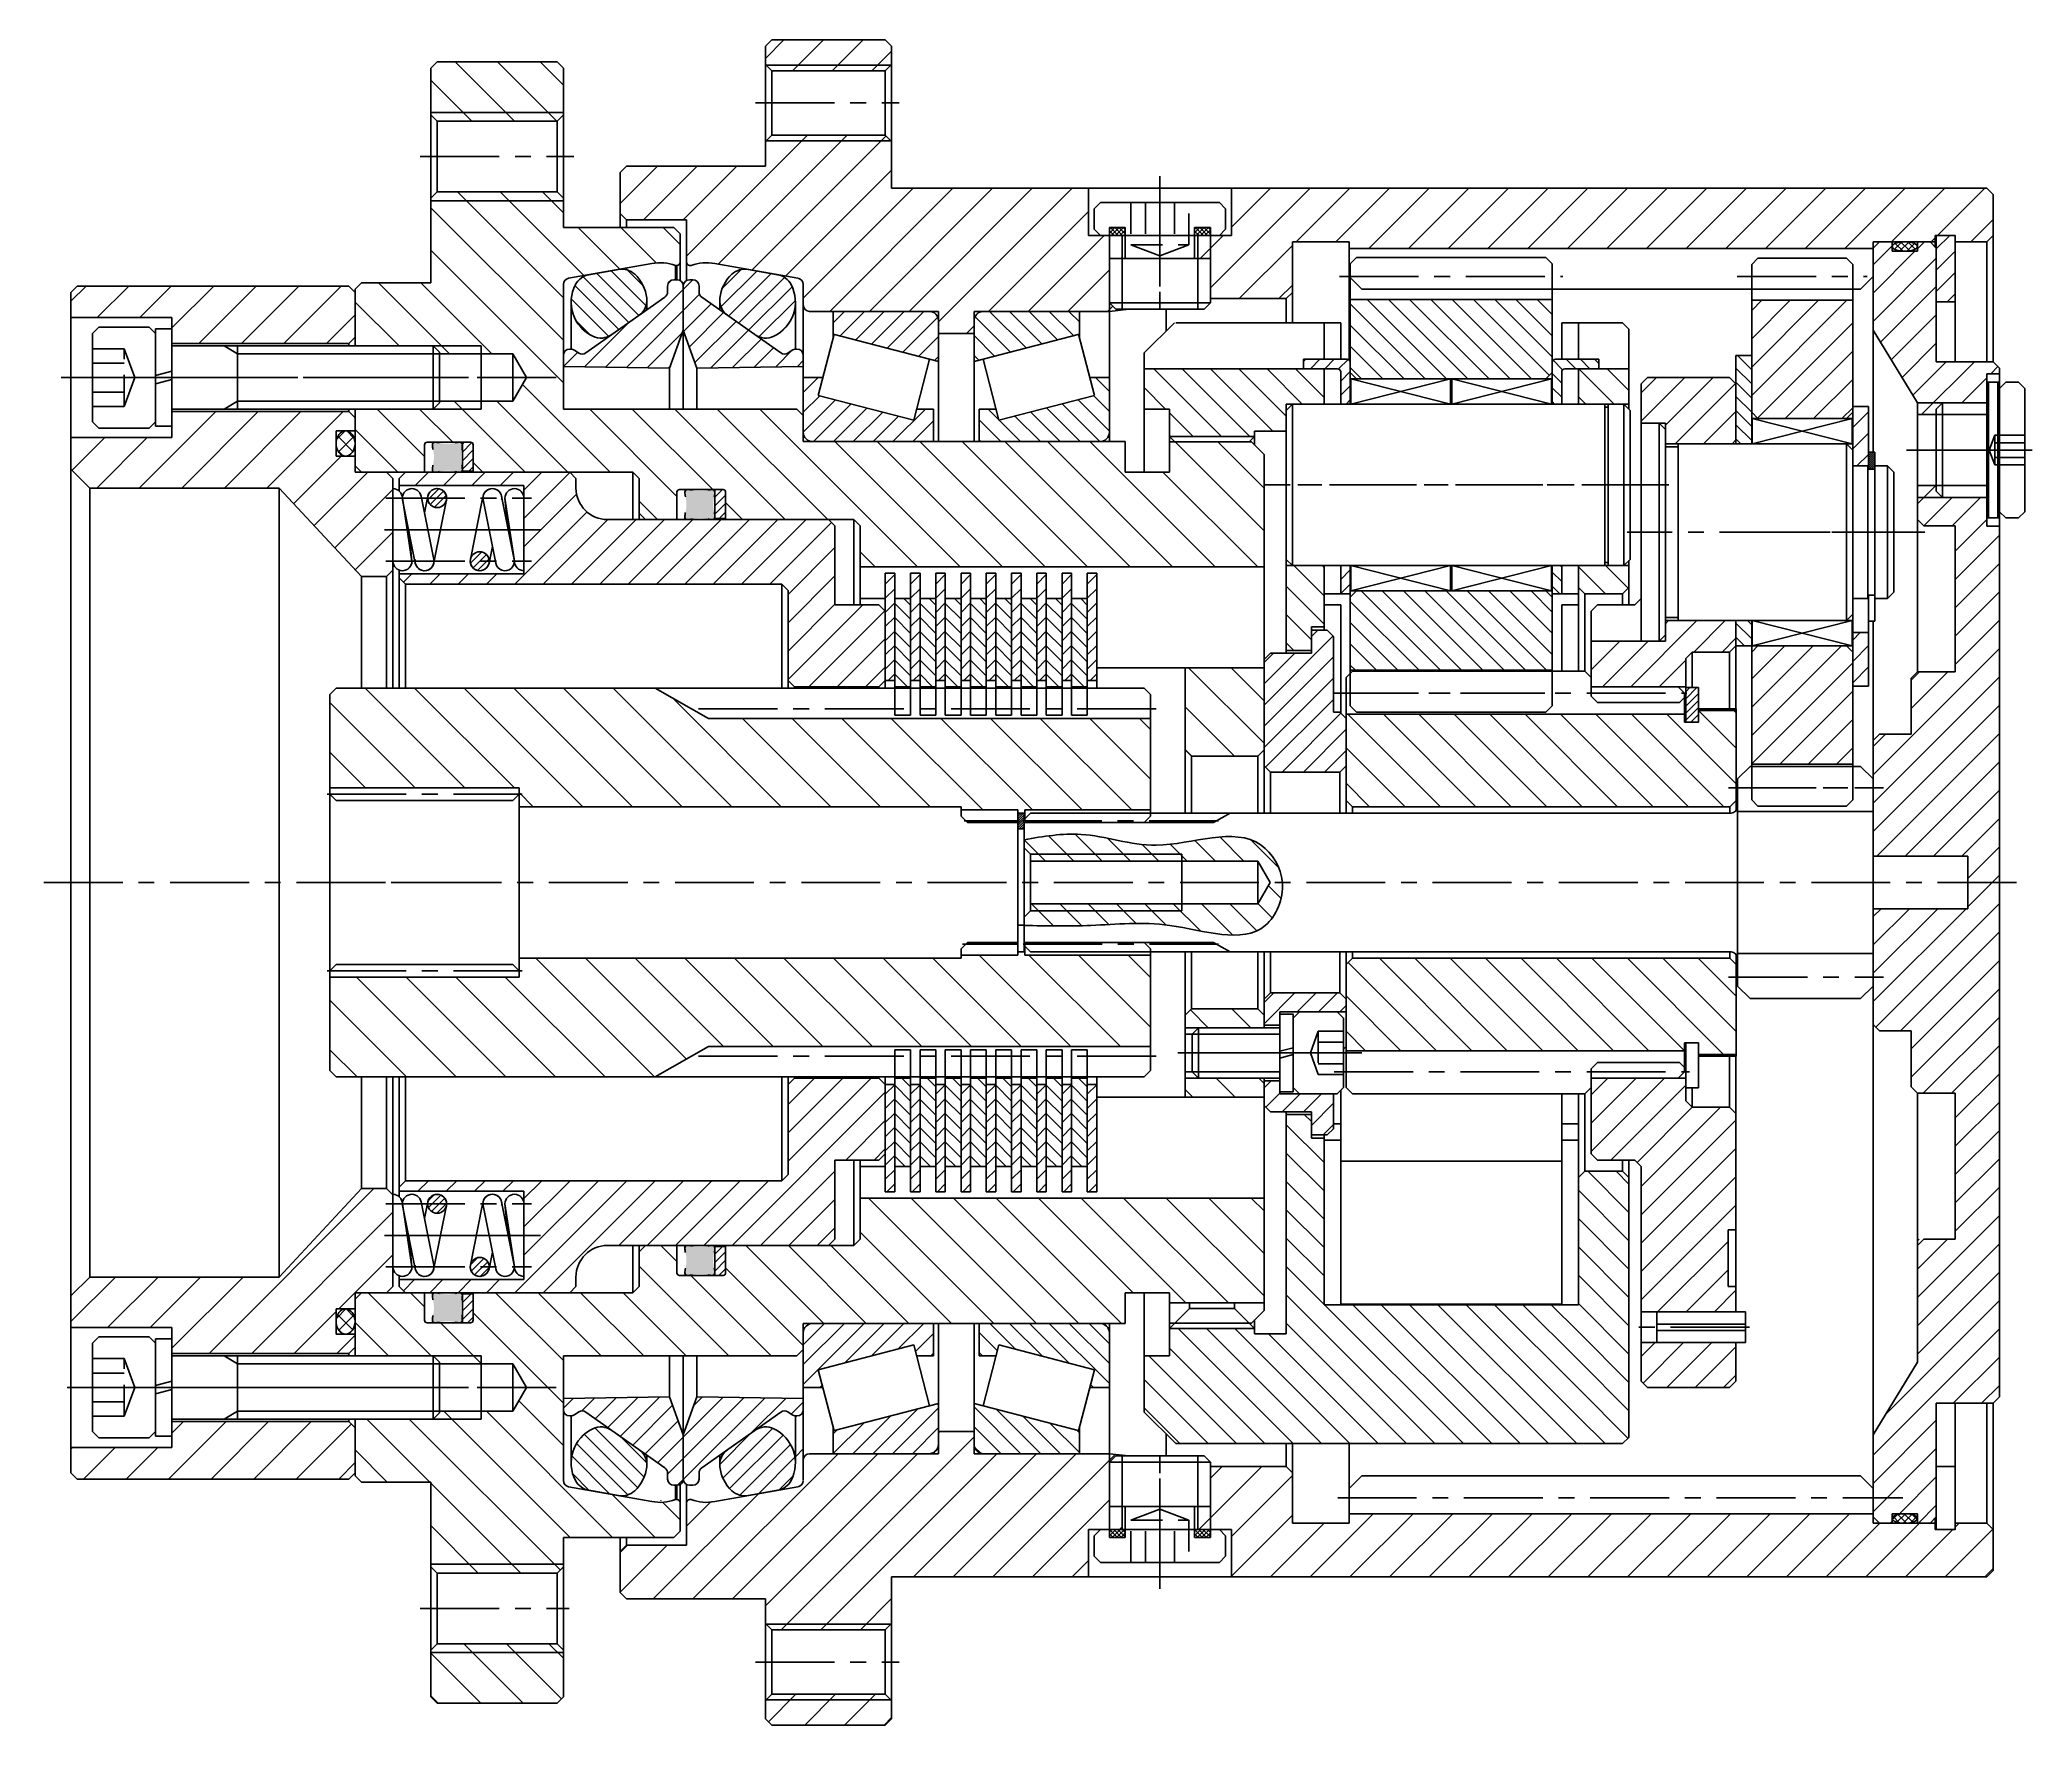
# Model space of a CAD drawing. Header units: millimetres. Extents: x -25 to 1862, y -10 to 2202.
# Drawn here: x 834.1 to 1149.7, y 1935 to 2202 of the extents above; entities that cross this region are included whole.
import ezdxf

# ---------------------------------------------------------------- set-up
doc = ezdxf.new("R2010")
doc.units = ezdxf.units.MM
doc.header["$LTSCALE"] = 10
doc.linetypes.add('CENTER', pattern=[2, 1.25, -0.25, 0.25, -0.25])
doc.linetypes.add('DASHED', pattern=[0.75, 0.5, -0.25])
for name, color, linetype in [('1轮廓实线层', 7, 'Continuous'), ('2细线层', 4, 'Continuous'), ('3中心线层', 1, 'CENTER'), ('4虚线层', 6, 'DASHED'), ('5剖面线层', 2, 'Continuous')]:
    doc.layers.add(name, color=color, linetype=linetype)
doc.styles.add('PC_TEXTSTYLE', font='isocp.shx', dxfattribs={"width": 0.8, "bigfont": 'hzfs.shx'})
pattern_1 = [(135, (599.9704, -272.7608), (2.245064, 2.245064), [])]

# ---------------------------------------------------------------- blocks, each defined once
blk = doc.blocks.new('弹簧垫圈S')
at = {"layer": '1轮廓实线层'}
for p, q in [((2836.62, 3182.21), (2838.72, 3182.77)), ((2838.72, 3181.68), (2836.62, 3181.12))]:
    blk.add_line(p, q, dxfattribs=at)
for points in [[(2836.62, 3181.94), (2836.62, 3188.09), (2838.72, 3188.09), (2838.72, 3181.94)], [(2838.72, 3181.94), (2838.72, 3175.79), (2836.62, 3175.79), (2836.62, 3181.94)]]:
    blk.add_lwpolyline(points, dxfattribs=at)
at = {"layer": '3中心线层'}
blk.add_line((2833.62, 3181.94), (2841.72, 3181.94), dxfattribs=at)
at = {"style": 'PC_TEXTSTYLE'}
blk.add_text('TH_SUPERPART', height=1e-29, dxfattribs=at).set_placement((2836.62, 3181.94))
blk = doc.blocks.new('弹簧v2.0')
at = {"layer": '5剖面线层'}
h = blk.add_hatch(dxfattribs=at)
h.set_pattern_fill('ANSI31', color=256, scale=0.25, style=0)
h.set_pattern_definition([(45, (1861.24435, 859.8625), (-0.561266, 0.561266), [])])
h.paths.add_polyline_path([(1862.18, 859.28, 1), (1859.18, 859.28)])
h.paths.add_polyline_path([(1868.93, 849.28, 1), (1865.93, 849.28)])
h.paths.add_polyline_path([(1868.93, 849.28, -1), (1865.93, 849.28, -1)], flags=17)
h.paths.add_polyline_path([(1868.93, 849.28), (1865.93, 849.28, 1)], flags=0)
h.paths.add_polyline_path([(1862.18, 859.28), (1859.18, 859.28, 1)])
edge = h.paths.add_edge_path(flags=17)
edge.add_arc((1867.43, 849.28), 1.5, 0, 360)
at = {"layer": '1轮廓实线层'}
for p, q in [((1853.68, 860.78), (1853.68, 849.28)), ((1855.18, 859.28), (1856.68, 849.28)), ((1857.21, 848.99), (1855.21, 858.99)), ((1860.15, 849.57), (1858.15, 859.57)), ((1858.68, 856.93), (1859.21, 859.57)), ((1860.27, 849.6), (1862.15, 858.99)), ((1865.96, 849.57), (1867.83, 858.96)), ((1867.83, 858.96), (1867.96, 859.57)), ((1869.96, 848.99), (1867.96, 858.99)), ((1872.9, 849.57), (1870.9, 859.57)), ((1871.93, 854.28), (1871.43, 859.28)), ((1872.93, 849.28), (1871.43, 859.28)), ((1874.43, 847.78), (1874.43, 859.28)), ((1856.18, 854.28), (1856.68, 849.28)), ((1860.15, 848.99), (1860.27, 849.6)), ((1868.9, 848.99), (1869.43, 851.63))]:
    blk.add_line(p, q, dxfattribs=at)
for centre in [(1860.68, 859.28), (1867.43, 849.28)]:
    blk.add_circle(centre, 1.5, dxfattribs=at)
for centre, start, end in [((1853.68, 859.28), 0, 90), ((1856.68, 859.28), 11.3099, 191.3099), ((1860.68, 859.28), 348.6901, 168.6901), ((1869.43, 859.28), 11.3099, 191.3099), ((1869.43, 859.28), 11.3099, 168.6901), ((1869.43, 859.28), 348.6901, 11.3099), ((1872.93, 859.28), 0, 180), ((1855.18, 849.28), 180, 0), ((1858.68, 849.28), 168.6901, 191.3099), ((1858.68, 849.28), 191.3099, 11.3099), ((1871.43, 849.28), 191.3099, 11.3099), ((1874.43, 849.28), 180, 270), ((1858.68, 849.28), 191.3099, 348.6901)]:
    blk.add_arc(centre, 1.5, start, end, dxfattribs=at)
at = {"layer": '1轮廓实线层', "extrusion": (2.40165e-17, 1.20083e-16, -1)}
blk.add_arc((-1867.43, 849.28), 1.5, 191.3099, 11.3099, dxfattribs=at)
at = {"layer": '3中心线层'}
for p, q in [((1852.57, 859.28), (1875.62, 859.28)), ((1852.57, 854.28), (1875.62, 854.28)), ((1852.57, 849.28), (1875.62, 849.28))]:
    blk.add_line(p, q, dxfattribs=at)
at = {"layer": '1轮廓实线层', "style": 'PC_TEXTSTYLE'}
blk.add_text('TH_SUPERPART', height=1e-29, dxfattribs=at).set_placement((1853.68, 854.28))
blk = doc.blocks.new('总装图v3.1')
at = {"layer": '5剖面线层'}
h = blk.add_hatch(dxfattribs=at)
h.set_pattern_fill('ANSI31', color=256, scale=1.4, style=0)
h.set_pattern_definition([(45, (-72.752, -331.406), (-3.14309, 3.14309), [])])
h.paths.add_polyline_path([(177.5, 102.5), (175.5, 102.5), (175.5, 98.85), (177.5, 98.85)])
h.paths.add_polyline_path([(163.5, 102.5), (161.5, 102.5), (161.5, 98.85), (163.5, 98.85)])
h.paths.add_polyline_path([(163.5, 90.85), (162.5, 90.85), (161.5, 91.85), (161.5, 90.49), (163.5, 90.72)])
h.paths.add_polyline_path([(301.5, 109), (300.5, 110), (180.82, 110), (180.82, 102.5), (177.5, 102.5), (177.5, 98.85), (177.5, 92.5), (189.5, 92.5), (190.5, 93.5), (190.5, 98.85), (190.5, 101.5), (199.5, 101.5), (199.5, 100.45), (282.5, 100.5), (282.5, 101.5), (292.3, 101.5), (292.3, 102.5), (295.5, 102.5), (295.5, 101.5), (300.5, 101.5), (301.5, 102.5)])
edge = h.paths.add_edge_path()
edge.add_line((161.5, 98.85), (161.5, 102.5))
edge.add_line((161.5, 102.5), (160.07, 102.5))
edge.add_line((160.07, 102.5), (158.17, 102.5))
edge.add_line((158.17, 102.5), (158.17, 110))
edge.add_line((158.17, 110), (127, 110))
edge.add_line((127, 110), (127, 117.4))
edge.add_line((127, 117.4), (126.9, 117.5))
edge.add_line((126.9, 117.5), (107.1, 117.5))
edge.add_line((107.1, 117.5), (107, 117.4))
edge.add_line((107, 117.4), (107, 113.5))
edge.add_line((107, 113.5), (85, 113.5))
edge.add_line((85, 113.5), (84, 112.5))
edge.add_line((84, 112.5), (84, 106))
edge.add_line((84, 106), (85, 105))
edge.add_line((85, 105), (94.5, 105))
edge.add_line((94.5, 105), (94.5, 98.58))
edge.add_line((94.5, 98.58), (94.5, 98.25))
edge.add_arc((95, 98.19), 0.5, 172.9257, 294.996)
edge.add_arc((97.6, 91.8), 6.4, 77.4078, 111.9522, ccw=False)
edge.add_line((99, 98.05), (112.17, 95.72))
edge.add_arc((112, 94.74), 1, 0, 80, ccw=False)
edge.add_line((113, 94.74), (113, 91.88))
edge.add_line((113, 91.88), (113, 91.46))
edge.add_arc((114, 91.49), 1, 181.8259, 269.9802)
edge.add_line((114, 90.49), (124.22, 90.49))
edge.add_line((124.22, 90.49), (134.43, 90.49))
edge.add_line((134.43, 90.49), (134.43, 87))
edge.add_line((134.43, 87), (140.07, 87))
edge.add_line((140.07, 87), (140.07, 90.49))
edge.add_line((140.07, 90.49), (161.5, 90.49))
edge.add_line((161.5, 90.49), (161.5, 91.85))
edge.add_line((161.5, 91.85), (161.5, 98.85))
h.paths.add_polyline_path([(127, 132.5), (126, 133.5), (108, 133.5), (107, 132.5), (107, 129.6), (107.1, 129.5), (126.9, 129.5), (127, 129.6)])
h.paths.add_polyline_path([(126.9, 129.5), (107.1, 129.5), (108, 128.6), (126, 128.6)])
h.paths.add_polyline_path([(126, 118.4), (108, 118.4), (107.1, 117.5), (126.9, 117.5)])
h.paths.add_polyline_path([(301.5, -102.5), (300.5, -101.5), (295.5, -101.5), (295.5, -102.5), (292.5, -102.5), (292.3, -102.5), (292.3, -101.5), (282.5, -101.5), (282.5, -100), (199.5, -100), (199.5, -101.5), (190.5, -101.5), (190.5, -93.5), (189.5, -92.5), (177.5, -92.5), (177.5, -98.85), (177.5, -102.5), (178.92, -102.5), (180.82, -102.5), (180.82, -110), (300.5, -110), (301.5, -109)])
edge = h.paths.add_edge_path()
edge.add_line((161.5, -90.49), (140.07, -90.49))
edge.add_line((140.07, -90.49), (140.07, -87))
edge.add_line((140.07, -87), (134.43, -87))
edge.add_line((134.43, -87), (134.43, -90.49))
edge.add_line((134.43, -90.49), (114, -90.49))
edge.add_arc((114, -91.49), 1, 90.0383, 180)
edge.add_line((113, -91.49), (113, -83.5))
edge.add_arc((112, -83.5), 1, -90, 0, ccw=False)
edge.add_line((112, -84.5), (111.76, -84.5))
edge.add_line((111.76, -84.5), (111.76, -91.96))
edge.add_arc((105.76, -91.96), 6, -27.4304, 0, ccw=False)
edge.add_arc((108.42, -93.34), 3, 280, 332.5696, ccw=False)
edge.add_line((108.94, -96.29), (104.25, -97.12))
edge.add_line((104.25, -97.12), (99, -98.05))
edge.add_arc((97.6, -91.8), 6.4, 248.4037, 282.5922, ccw=False)
edge.add_line((95.24, -97.75), (95, -97.75))
edge.add_arc((95, -98.25), 0.5, 90, 180)
edge.add_line((94.5, -98.25), (94.5, -98.46))
edge.add_line((94.5, -98.46), (94.5, -98.75))
edge.add_line((94.5, -98.75), (94.5, -105))
edge.add_line((94.5, -105), (85, -105))
edge.add_line((85, -105), (84, -106))
edge.add_line((84, -106), (84, -112.5))
edge.add_line((84, -112.5), (85, -113.5))
edge.add_line((85, -113.5), (107, -113.5))
edge.add_line((107, -113.5), (107, -117.4))
edge.add_line((107, -117.4), (107.1, -117.5))
edge.add_line((107.1, -117.5), (126.9, -117.5))
edge.add_line((126.9, -117.5), (127, -117.4))
edge.add_line((127, -117.4), (127, -110))
edge.add_line((127, -110), (158.17, -110))
edge.add_line((158.17, -110), (158.17, -102.5))
edge.add_line((158.17, -102.5), (161.5, -102.5))
edge.add_line((161.5, -102.5), (161.5, -90.49))
h.paths.add_polyline_path([(177.5, -98.85), (175.5, -98.85), (175.5, -102.5), (177.5, -102.5)])
h.paths.add_polyline_path([(163.5, -98.85), (161.5, -98.85), (161.5, -102.5), (163.5, -102.5)])
h.paths.add_polyline_path([(161.5, -90.49), (161.5, -91.85), (162.5, -90.85), (163.5, -90.85), (163.5, -90.72)])
h.paths.add_polyline_path([(127, -132.5), (127, -129.6), (126.9, -129.5), (107.1, -129.5), (107, -129.6), (107, -132.5), (108, -133.5), (126, -133.5)])
h.paths.add_polyline_path([(126, -128.6), (108, -128.6), (107.1, -129.5), (126.9, -129.5)])
h.paths.add_polyline_path([(126.9, -117.5), (107.1, -117.5), (108, -118.4), (126, -118.4)])
h = blk.add_hatch(dxfattribs=at)
h.set_pattern_fill('ANSI31', color=256, scale=1.5, angle=90, style=0)
h.set_pattern_definition([(135, (-1407.741, -881.9943), (-3.367596, -3.367596), [])])
edge = h.paths.add_edge_path()
edge.add_line((113, 74), (112, 75))
edge.add_line((112, 75), (75, 75))
edge.add_line((75, 75), (75, 94.74))
edge.add_arc((76, 94.74), 1, 100, 180, ccw=False)
edge.add_line((75.83, 95.72), (89, 98.05))
edge.add_arc((90.4, 91.8), 6.4, 68.4037, 102.5922, ccw=False)
edge.add_line((92.76, 97.75), (93, 97.75))
edge.add_arc((93, 98.25), 0.5, 270, 360)
edge.add_line((93.5, 98.25), (93.5, 102.75))
edge.add_line((93.5, 102.75), (92.5, 103.75))
edge.add_line((92.5, 103.75), (75, 103.75))
edge.add_line((75, 103.75), (75, 108))
edge.add_line((75, 108), (54, 108))
edge.add_line((54, 108), (54, 95))
edge.add_line((54, 95), (43, 95))
edge.add_line((43, 95), (42, 94))
edge.add_line((42, 94), (42, 85))
edge.add_line((42, 85), (62, 85))
edge.add_line((62, 85), (62, 83.75))
edge.add_line((62, 83.75), (67, 83.75))
edge.add_line((67, 83.75), (69.14, 80))
edge.add_line((69.14, 80), (69.14, 80))
edge.add_line((69.14, 80), (67, 76.25))
edge.add_line((67, 76.25), (62, 76.25))
edge.add_line((62, 76.25), (62, 75))
edge.add_line((62, 75), (42, 75))
edge.add_line((42, 75), (42, 73.6))
edge.add_line((42, 73.6), (42, 66))
edge.add_line((42, 66), (43, 65))
edge.add_line((43, 65), (47, 65))
edge.add_line((47, 65), (53, 65))
edge.add_line((53, 65), (53, 69.35))
edge.add_arc((53.4, 69.35), 0.4, 90, 180, ccw=False)
edge.add_line((53.4, 69.75), (60.3, 69.75))
edge.add_arc((60.3, 69.35), 0.4, 0, 90, ccw=False)
edge.add_line((60.7, 69.35), (60.7, 65))
edge.add_line((60.7, 65), (65.21, 65))
edge.add_line((65.21, 65), (86, 65))
edge.add_line((86, 65), (87, 64))
edge.add_line((87, 64), (87, 58.5))
edge.add_line((87, 58.5), (88, 57.5))
edge.add_line((88, 57.5), (93, 57.5))
edge.add_line((93, 57.5), (93, 61.85))
edge.add_arc((93.4, 61.85), 0.4, 90, 180, ccw=False)
edge.add_line((93.4, 62.25), (100.3, 62.25))
edge.add_arc((100.3, 61.85), 0.4, 0, 90, ccw=False)
edge.add_line((100.7, 61.85), (100.7, 57.5))
edge.add_line((100.7, 57.5), (117, 57.5))
edge.add_line((117, 57.5), (121, 57.5))
edge.add_line((121, 57.5), (122, 56.5))
edge.add_line((122, 56.5), (122, 50))
edge.add_line((122, 50), (186, 50))
edge.add_line((186, 50), (186, 67.8))
edge.add_line((186, 67.8), (184, 69.8))
edge.add_line((184, 69.8), (171, 69.8))
edge.add_line((171, 69.8), (171, 65))
edge.add_line((171, 65), (164, 65))
edge.add_line((164, 65), (164, 69.85))
edge.add_line((164, 69.85), (113, 69.85))
edge.add_line((113, 69.85), (113, 74))
h.paths.add_polyline_path([(62, 85), (54.4, 85), (55.4, 84), (55.4, 83.75), (62, 83.75)], flags=17)
h.paths.add_polyline_path([(62, 76.25), (55.4, 76.25), (55.4, 76), (54.4, 75), (62, 75)], flags=17)
h.paths.add_polyline_path([(75, 129), (74, 130), (55, 130), (54, 129), (54, 122), (75, 122)])
h.paths.add_polyline_path([(75, 121.6), (75, 122), (54, 122), (54, 121.6), (55, 120.6), (74, 120.6)])
h.paths.add_polyline_path([(74, 109.4), (55, 109.4), (54, 108.4), (54, 108), (75, 108), (75, 108.4)])
h.paths.add_polyline_path([(186, 34), (173.5, 34), (173.5, 21), (174.5, 20), (185, 20), (186, 21)])
h.paths.add_polyline_path([(186, -21), (185, -20), (174.5, -20), (173.5, -21), (173.5, -23), (186, -23)])
h.paths.add_polyline_path([(175.6, -23), (173.5, -23), (173.5, -24), (174.6, -24)])
h.paths.add_polyline_path([(174.6, -30), (173.5, -30), (173.5, -31), (175.6, -31)])
h.paths.add_polyline_path([(186, -31), (175.6, -31), (173.5, -31), (173.5, -34), (186, -34)])
edge = h.paths.add_edge_path()
edge.add_line((186, -50), (122, -50))
edge.add_line((122, -50), (122, -56.5))
edge.add_line((122, -56.5), (121, -57.5))
edge.add_line((121, -57.5), (101.8, -57.5))
edge.add_line((101.8, -57.5), (100.7, -57.5))
edge.add_line((100.7, -57.5), (100.7, -61.85))
edge.add_arc((100.3, -61.85), 0.4, -90, 0, ccw=False)
edge.add_line((100.3, -62.25), (93.4, -62.25))
edge.add_arc((93.4, -61.85), 0.4, 180, 270, ccw=False)
edge.add_line((93, -61.85), (93, -57.5))
edge.add_line((93, -57.5), (88, -57.5))
edge.add_line((88, -57.5), (87, -58.5))
edge.add_line((87, -58.5), (87, -64))
edge.add_line((87, -64), (86, -65))
edge.add_line((86, -65), (61.8, -65))
edge.add_line((61.8, -65), (60.7, -65))
edge.add_line((60.7, -65), (60.7, -69.35))
edge.add_arc((60.3, -69.35), 0.4, -90, 0, ccw=False)
edge.add_line((60.3, -69.75), (53.4, -69.75))
edge.add_arc((53.4, -69.35), 0.4, 180, 270, ccw=False)
edge.add_line((53, -69.35), (53, -65))
edge.add_line((53, -65), (50, -65))
edge.add_line((50, -65), (43, -65))
edge.add_line((43, -65), (42, -66))
edge.add_line((42, -66), (42, -75))
edge.add_line((42, -75), (54.4, -75))
edge.add_line((54.4, -75), (62, -75))
edge.add_line((62, -75), (62, -76.25))
edge.add_line((62, -76.25), (67, -76.25))
edge.add_line((67, -76.25), (69.14, -80))
edge.add_line((69.14, -80), (69.14, -80))
edge.add_line((69.14, -80), (67, -83.75))
edge.add_line((67, -83.75), (62, -83.75))
edge.add_line((62, -83.75), (62, -85))
edge.add_line((62, -85), (45.4, -85))
edge.add_line((45.4, -85), (42, -85))
edge.add_line((42, -85), (42, -93.5))
edge.add_line((42, -93.5), (42, -94))
edge.add_line((42, -94), (43, -95))
edge.add_line((43, -95), (54, -95))
edge.add_line((54, -95), (54, -108))
edge.add_line((54, -108), (75, -108))
edge.add_line((75, -108), (75, -103.75))
edge.add_line((75, -103.75), (92.5, -103.75))
edge.add_line((92.5, -103.75), (93.5, -102.75))
edge.add_line((93.5, -102.75), (93.5, -98.25))
edge.add_arc((93, -98.25), 0.5, 0, 90)
edge.add_line((93, -97.75), (92.76, -97.75))
edge.add_arc((90.4, -91.8), 6.4, 257.4078, 291.5963, ccw=False)
edge.add_line((89, -98.05), (75.83, -95.72))
edge.add_arc((76, -94.74), 1, 180, 260, ccw=False)
edge.add_line((75, -94.74), (75, -75))
edge.add_line((75, -75), (112, -75))
edge.add_line((112, -75), (113, -74))
edge.add_line((113, -74), (113, -69.85))
edge.add_line((113, -69.85), (133.75, -69.85))
edge.add_line((133.75, -69.85), (164, -69.85))
edge.add_line((164, -69.85), (164, -65))
edge.add_line((164, -65), (171, -65))
edge.add_line((171, -65), (171, -66.6))
edge.add_line((171, -66.6), (186, -66.6))
edge.add_line((186, -66.6), (186, -50))
h.paths.add_polyline_path([(62, -83.75), (55.4, -83.75), (55.4, -84), (54.4, -85), (62, -85)], flags=17)
h.paths.add_polyline_path([(62, -75), (54.4, -75), (55.4, -76), (55.4, -76.25), (62, -76.25)], flags=17)
h.paths.add_polyline_path([(75, -122), (54, -122), (54, -129), (55, -130), (74, -130), (75, -129)])
h.paths.add_polyline_path([(74, -120.6), (55, -120.6), (54, -121.6), (54, -122), (75, -122), (75, -121.6)])
h.paths.add_polyline_path([(75, -108.4), (75, -108), (54, -108), (54, -108.4), (55, -109.4), (74, -109.4)])
h = blk.add_hatch(dxfattribs=at)
h.set_pattern_fill('ANSI37', color=256, scale=0.15, style=0)
h.set_pattern_definition([(315, (-125.4155, 320.41247), (-0.3367596, -0.3367596), []), (225, (-125.4155, 320.41247), (-0.3367596, 0.3367596), [])])
h.paths.add_polyline_path([(177.5, 102.5), (175, 102.5), (175, 103.75), (177.5, 103.75)])
h.paths.add_polyline_path([(164, 102.5), (161.5, 102.5), (161.5, 103.75), (164, 103.75)])
h = blk.add_hatch(dxfattribs=at)
h.set_pattern_fill('ANSI31', color=256, angle=180, style=0)
h.set_pattern_definition([(225, (297.6492, 14.9074), (2.24506, -2.24506), [])])
h.paths.add_polyline_path([(302.5, 56.43), (300.5, 56.43), (300.5, 61), (293.5, 61), (289.5, 61), (289.5, 57.5), (290.5, 56.5), (295.5, 56.5), (295.5, 33.38), (289.5, 33.38), (288.5, 32.38), (288.5, 23.5), (283.5, 23.5), (282.5, 22.5), (282.5, 4.15), (297.5, 4.15), (297.5, 0), (302.5, 0)])
h.paths.add_polyline_path([(292.5, 62), (292.5, 62.88), (289.5, 62.88), (289.5, 61), (293.5, 61)])
h.paths.add_polyline_path([(293.5, 76), (289.5, 76), (289.5, 74.13), (292.5, 74.13), (292.5, 75)])
h.paths.add_polyline_path([(300.5, 80.58), (302.5, 80.58), (302.5, 81.5), (301.5, 82.5), (292.5, 82.5), (292.5, 90.23), (292.5, 100.5), (291.5, 101.5), (289.5, 101.5), (289.5, 100), (285.5, 100), (285.5, 101.5), (283.5, 101.5), (282.5, 100.5), (282.5, 87.5), (289.5, 76), (293.5, 76), (300.5, 76)])
h.paths.add_polyline_path([(282.5, -87.5), (282.5, -100.5), (283.5, -101.5), (285.5, -101.5), (285.5, -100), (289.5, -100), (289.5, -101.5), (291.5, -101.5), (292.5, -100.5), (292.5, -82.5), (301.5, -82.5), (302.5, -81.5), (302.5, 0), (297.5, 0), (297.5, -4.15), (282.5, -4.15), (282.5, -22.5), (283.5, -23.5), (288.5, -23.5), (288.5, -32.37), (289.5, -33.37), (295.5, -33.37), (295.5, -56.5), (289.5, -56.5), (289.5, -76)])
h = blk.add_hatch(dxfattribs=at)
h.set_pattern_fill('ANSI37', color=256, scale=0.25, style=0)
h.set_pattern_definition([(45, (-125.4155, -320.4125), (-0.561266, 0.561266), []), (135, (-125.4155, -320.4125), (-0.561266, -0.561266), [])])
edge = h.paths.add_edge_path()
edge.add_ellipse((287.5, 100.75), major_axis=(-2, 0), ratio=0.375, start_angle=0, end_angle=360, ccw=False)
edge = h.paths.add_edge_path()
edge.add_ellipse((287.5, -100.75), major_axis=(-2, 0), ratio=0.375, start_angle=0, end_angle=360)
h = blk.add_hatch(dxfattribs=at)
h.set_pattern_fill('ANSI31', color=256, scale=0.75, style=0)
h.set_pattern_definition([(45, (-1711.7474, -882.8375), (-1.683798, 1.683798), [])])
h.paths.add_polyline_path([(292.5, 92), (292.5, 102.5), (295.5, 102.5), (295.5, 92)])
h = blk.add_hatch(dxfattribs=at)
h.set_pattern_fill('ANSI31', color=256, scale=0.75, style=0)
h.set_pattern_definition([(45, (-72.752, -331.4062), (-1.683798, 1.683798), [])])
h.paths.add_polyline_path([(94, 87.5), (94, 94.5, 0.491009), (92.75, 95.47, 0.491009), (91.5, 94.5), (91.5, 93.54, -0.243812), (91.07, 92.72), (78.56, 83.9, -0.309943), (77.43, 83.88), (76.75, 84.33, 0.148069), (76.2, 84.5, 0.47973), (75, 83.5), (75, 81.77), (91.83, 81.5)])
h.paths.add_polyline_path([(96.93, 92.72, -0.243812), (96.5, 93.54), (96.5, 94.5, 0.491009), (95.25, 95.47, 0.491009), (94, 94.5), (94, 87.5), (96.17, 81.5), (113, 81.77), (113, 83.5, 0.414214), (112, 84.5, 0.200344), (111.25, 84.33), (110.57, 83.88, -0.309943), (109.44, 83.9)])
h.paths.add_polyline_path([(91.83, -81.5), (75, -81.77), (75, -83.5, 0.414214), (76, -84.5, 0.333031), (77.15, -84.16, -0.422946), (78.56, -83.9), (91.07, -92.72, -0.243812), (91.5, -93.54), (91.5, -94.5, 0.491009), (92.75, -95.47, 0.491009), (94, -94.5), (94, -87.5)])
h.paths.add_polyline_path([(110.57, -83.88), (111.25, -84.33, 0.148069), (111.8, -84.5, 0.47973), (113, -83.5), (113, -81.77), (96.17, -81.5), (94, -87.5), (94, -94.5, 0.491009), (95.25, -95.47, 0.491009), (96.5, -94.5), (96.5, -93.54, -0.243812), (96.93, -92.72), (109.44, -83.9, -0.309943)])
h = blk.add_hatch(dxfattribs=at)
h.set_pattern_fill('ANSI31', color=256, scale=0.6, angle=90, style=0)
h.set_pattern_definition([(135, (-72.752, -331.4062), (-1.3470384, -1.3470384), [])])
h.paths.add_polyline_path([(76.92, -94.72, 0.233487), (79.06, -96.29), (83.75, -97.12, 0.233487), (86.3, -96.37, 0.182891), (88.21, -92.58, 0.271606), (86.96, -89.82), (82.68, -86.8, 0.271606), (79.65, -86.54, 0.423657)])
h.paths.add_polyline_path([(79.06, 96.29, 0.233487), (76.92, 94.72, 0.423657), (79.65, 86.54, 0.271606), (82.68, 86.8), (86.96, 89.82, 0.271606), (88.21, 92.58, 0.182891), (86.3, 96.37, 0.233487), (83.75, 97.12)])
h = blk.add_hatch(dxfattribs=at)
h.set_pattern_fill('ANSI31', color=256, scale=0.6, style=0)
h.set_pattern_definition([(45, (-72.752, -331.4062), (-1.3470384, 1.3470384), [])])
h.paths.add_polyline_path([(104.25, 97.12, 0.233487), (101.7, 96.37, 0.182891), (99.79, 92.58, 0.271606), (101.04, 89.82), (105.32, 86.8, 0.271606), (108.35, 86.54, 0.423657), (111.08, 94.72, 0.233487), (108.94, 96.29)])
h.paths.add_polyline_path([(108.35, -86.54, 0.271606), (105.32, -86.8), (101.04, -89.82, 0.271606), (99.79, -92.58, 0.182891), (101.7, -96.37, 0.233487), (104.25, -97.12), (108.94, -96.29, 0.233487), (111.08, -94.72, 0.423657)])
h = blk.add_hatch(dxfattribs=at)
h.set_pattern_fill('ANSI31', color=256, scale=1.5, angle=180, style=0)
h.set_pattern_definition([(225, (429.914, 256.248), (3.367596, -3.367596), [])])
h.paths.add_polyline_path([(-3, -70.5), (13, -70.5), (13, -74.6), (41, -74.6), (42, -73.6), (42, -71.55), (39, -71.55), (39, -67.55), (42, -67.55), (42, -65), (47, -65), (48, -64), (48, -49.5), (47, -48.5), (43, -48.5), (30, -62.5), (0, -62.5), (-3, -65.5)])
h.paths.add_polyline_path([(-3, -93.5), (-2, -94.5), (41, -94.5), (42, -93.5), (42, -86.4), (41, -85.4), (13, -85.4), (13, -89.5), (-3, -89.5)])
h.paths.add_polyline_path([(-3, 65.5), (0, 62.5), (30, 62.5), (43, 48.5), (47, 48.5), (48, 49.5), (48, 64), (47, 65), (42, 65), (42, 67.55), (39, 67.55), (39, 71.55), (42, 71.55), (42, 73.6), (41, 74.6), (13, 74.6), (13, 70.5), (-3, 70.5)])
h.paths.add_polyline_path([(-3, 89.5), (3.18, 89.5), (13, 89.5), (13, 85.4), (41, 85.4), (42, 86.4), (42, 93.5), (41, 94.5), (-2, 94.5), (-3, 93.5)])
h = blk.add_hatch(dxfattribs=at)
h.set_pattern_fill('ANSI31', color=256, scale=0.75, angle=90, style=0)
h.set_pattern_definition([(135, (1354.1645, -3035.2602), (-1.683798, -1.683798), [])])
h.paths.add_polyline_path([(230.65, 79.8), (231.65, 80.8), (231.65, 92.38), (199.65, 92.38), (199.65, 80.8), (200.65, 79.8)])
h.paths.add_polyline_path([(200.65, 46.2), (199.65, 45.2), (199.65, 33.63), (231.65, 33.63), (231.65, 45.2), (230.65, 46.2)])
h = blk.add_hatch(dxfattribs=at)
h.set_pattern_fill('ANSI31', color=256, angle=180, style=0)
h.set_pattern_definition([(225, (1407.289, -3335.615), (2.245064, -2.245064), [])])
h.paths.add_polyline_path([(263.25, 92.25), (263.25, 74.5), (264.25, 73.5), (278.25, 73.5), (279.25, 74.5), (279.25, 92.25)])
h.paths.add_polyline_path([(263.25, 36.5), (263.25, 18.75), (279.25, 18.75), (279.25, 36.5), (278.25, 37.5), (264.25, 37.5)])
h = blk.add_hatch(dxfattribs=at)
h.set_pattern_fill('ANSI31', color=256, scale=0.7, style=0)
h.set_pattern_definition([(45, (-125.4155, -320.4125), (-1.571545, 1.571545), [])])
h.paths.add_polyline_path([(134.43, -82.55), (117.76, -86.89), (117.76, -90.49), (132.96, -90.49, 0.409584), (134.43, -88.99)])
h.paths.add_polyline_path([(130.5, -73.24), (130.96, -75), (133.64, -75), (133.64, -69.85), (114.5, -69.85, 0.414214), (113, -71.35), (113, -74), (113, -80), (116.11, -80), (115.37, -77.18)])
h.paths.add_polyline_path([(115.37, 77.18), (116.11, 80), (113, 80), (113, 71.35, 0.414214), (114.5, 69.85), (133.64, 69.85), (133.64, 75), (130.96, 75), (130.5, 73.24)])
h.paths.add_polyline_path([(134.43, 88.99, 0.414214), (132.93, 90.49), (117.76, 90.49), (117.76, 86.89), (134.43, 82.55)])
h = blk.add_hatch(dxfattribs=at)
h.set_pattern_fill('ANSI31', color=256, scale=0.7, angle=90, style=0)
h.set_pattern_definition([(135, (-125.4155, -320.4125), (-1.571545, -1.571545), [])])
h.paths.add_polyline_path([(141.57, 90.49, 0.414214), (140.07, 88.99), (140.07, 87), (140.07, 82.55), (156.74, 86.89), (156.74, 90.49)])
h.paths.add_polyline_path([(160, 69.85, 0.414214), (161.5, 71.35), (161.5, 80), (158.39, 80), (159.13, 77.18), (144, 73.24), (143.54, 75), (140.86, 75), (140.86, 69.85)])
h.paths.add_polyline_path([(140.07, -82.55), (140.07, -88.99, 0.415443), (141.57, -90.49), (156.74, -90.49), (156.74, -86.89)])
h.paths.add_polyline_path([(159.13, -77.18), (158.39, -80), (161.5, -80), (161.5, -71.35, 0.414214), (160, -69.85), (140.86, -69.85), (140.86, -75), (143.54, -75), (144, -73.24)])
h = blk.add_hatch(dxfattribs=at)
h.set_pattern_fill('ANSI31', color=256, scale=0.5, style=0)
h.set_pattern_definition([(45, (-117.3514, -275.814), (-1.122532, 1.122532), [])])
h.paths.add_polyline_path([(199.65, 82.39, 0.414214), (199.15, 82.89), (192.27, 82.89), (192.27, 81.39), (197.65, 81.39, -0.414214), (198.15, 80.89), (198.15, 75.8), (199.65, 75.8)])
h.paths.add_polyline_path([(198.15, 45.75), (199.65, 45.75), (199.65, 50.2), (198.15, 50.2)])
h = blk.add_hatch(dxfattribs=at)
h.set_pattern_fill('ANSI31', color=256, scale=0.5, style=0)
h.set_pattern_definition([(135, (548.6514, -275.814), (1.122532, 1.122532), [])])
h.paths.add_polyline_path([(231.65, 82.39, -0.414214), (232.15, 82.89), (239.03, 82.89), (239.03, 81.39), (233.65, 81.39, 0.414214), (233.15, 80.89), (233.15, 75.8), (231.65, 75.8)])
h.paths.add_polyline_path([(233.15, 45.75), (231.65, 45.75), (231.65, 50.2), (233.15, 50.2)])
h = blk.add_hatch(dxfattribs=at)
h.set_pattern_fill('ANSI31', color=256, scale=0.5, angle=90, style=0)
h.set_pattern_definition([(135, (-31.6136, -226.8363), (-1.122532, -1.122532), [])])
h.paths.add_polyline_path([(263.25, 83.51), (260.75, 83.51), (260.75, 69.5), (263.25, 69.5)])
h.paths.add_polyline_path([(263.25, 41.5), (260.75, 41.5), (260.75, 37.51), (263.25, 37.51)])
h = blk.add_hatch(dxfattribs=at)
h.set_pattern_fill('ANSI31', color=256, style=0)
h.set_pattern_definition(pattern_1)
h.paths.add_polyline_path([(167, 81.39), (195.5, 81.39), (195.5, 75.8), (189.5, 75.8), (189.5, 71.5), (184.5, 71.5), (184.5, 70.65), (171, 70.65), (171, 75), (167, 75)])
h.paths.add_polyline_path([(235.8, 81.39), (243.8, 81.39), (243.8, 75.8), (235.8, 75.8)])
h.paths.add_polyline_path([(235.8, 50.2), (243.8, 50.2), (243.8, 46.75), (242.8, 45.75), (236.8, 45.75), (235.8, 46.75)])
h.paths.add_polyline_path([(189.5, 50.2), (195.5, 50.2), (195.5, 40.5), (193.5, 40.5), (193.5, 36.75), (189.5, 36.75)])
h.paths.add_polyline_path([(189.5, -36.75), (193.5, -36.75), (193.5, -40.5), (195.5, -40.5), (195.5, -88.9), (172, -88.9), (167, -83.9), (167, -75), (171, -75), (171, -70.65), (184.5, -70.65), (184.5, -71.5), (189.5, -71.5)])
h.paths.add_polyline_path([(235.8, -46.75), (236.8, -45.75), (242.8, -45.75), (243.8, -46.75), (243.8, -87.9), (242.8, -88.9), (235.8, -88.9)])
h = blk.add_hatch(dxfattribs=at)
h.set_pattern_fill('ANSI31', color=256, style=0)
h.set_pattern_definition([(45, (-28.145, -168.731), (-2.245064, 2.245064), [])])
h.paths.add_polyline_path([(260.75, 69.5), (260.75, 79), (259.75, 80), (246.75, 80), (245.75, 79), (245.75, 72.75), (249.6, 72.75), (249.6, 69.5)])
h.paths.add_polyline_path([(252.82, 31), (252.8, 35.5), (253.8, 36.5), (256.3, 36.5), (259.75, 36.5), (260.75, 37.5), (260.75, 41.5), (249.6, 41.5), (249.6, 38.25), (237.8, 38.25), (237.8, 31)])
h.paths.add_polyline_path([(252.8, -34.6), (252.8, -31), (237.8, -31), (237.8, -43), (238.8, -44), (244.75, -44), (245.75, -45), (245.75, -68), (260.75, -68), (260.75, -64), (259.5, -64), (259.5, -55), (260.75, -55), (260.75, -36.6), (259.75, -35.6), (256.3, -35.6), (253.8, -35.6)])
h.paths.add_polyline_path([(259.75, -80), (260.75, -79), (260.75, -72.9), (245.75, -72.9), (245.75, -79), (246.75, -80)])
h = blk.add_hatch(dxfattribs=at)
h.set_pattern_fill('ANSI37', color=256, scale=0.1, style=0)
h.set_pattern_definition([(45, (300.61385, 67.79134), (-0.224506, 0.224506), []), (135, (300.61385, 67.79134), (-0.224506, -0.224506), [])])
h.paths.add_polyline_path([(300.75, 68.5), (300.5, 68.5), (300.5, 57.75), (300.75, 57.75)])
h.paths.add_polyline_path([(302.5, 68.5), (302.25, 68.5), (302.25, 57.75), (302.5, 57.75)])
h.paths.add_polyline_path([(302.5, 79.25), (302.25, 79.25), (302.25, 68.5), (302.5, 68.5)])
h.paths.add_polyline_path([(300.75, 79.25), (300.5, 79.25), (300.5, 68.5), (300.75, 68.5)])
h = blk.add_hatch(dxfattribs=at)
h.set_pattern_fill('ANSI31', color=256, scale=0.75, style=0)
h.set_pattern_definition([(45, (-2539.0834, -3058.795), (-1.683798, 1.683798), [])])
h.paths.add_polyline_path([(281.75, 75.4), (279.25, 75.4), (279.25, 66), (281.75, 66)])
h.paths.add_polyline_path([(281.75, 39.6), (279.25, 39.6), (279.25, 31.1), (281.75, 31.1)])
h = blk.add_hatch(dxfattribs=at)
h.set_pattern_fill('ANSI37', color=256, scale=0.5, style=0)
h.set_pattern_definition([(45, (-125.4155, -320.4125), (-1.122532, 1.122532), []), (135, (-125.4155, -320.4125), (-1.122532, -1.122532), [])])
edge = h.paths.add_edge_path()
edge.add_ellipse((40.5, 69.55), major_axis=(0, -2), ratio=0.75, start_angle=0, end_angle=360)
edge = h.paths.add_edge_path()
edge.add_ellipse((40.5, -69.55), major_axis=(0, 2), ratio=0.75, start_angle=0, end_angle=360, ccw=False)
h = blk.add_hatch(color=256, dxfattribs=at)
h.paths.add_polyline_path([(58.91, 68.62, 0.062175), (59, 69.35, 0.413427), (58.6, 69.75, 0.061847), (57.87, 69.66, -0.125988), (55.38, 69.66, 0.062175), (54.65, 69.75, 0.413427), (54.25, 69.35, 0.061847), (54.34, 68.62, -0.125988), (54.34, 66.13, 0.062175), (54.25, 65.4, 0.413427), (54.65, 65, 0.061847), (55.38, 65.09, -0.125988), (57.87, 65.09, 0.062175), (58.6, 65, 0.413427), (59, 65.4, 0.061847), (58.91, 66.13, -0.125988)])
h.paths.add_polyline_path([(98.91, 61.12, 0.062175), (99, 61.85, 0.413427), (98.6, 62.25, 0.061847), (97.87, 62.16, -0.125988), (95.38, 62.16, 0.062175), (94.65, 62.25, 0.413427), (94.25, 61.85, 0.061847), (94.34, 61.12, -0.125988), (94.34, 58.63, 0.062175), (94.25, 57.9, 0.413427), (94.65, 57.5, 0.061847), (95.38, 57.59, -0.125988), (97.87, 57.59, 0.062175), (98.6, 57.5, 0.413427), (99, 57.9, 0.061847), (98.91, 58.63, -0.125988)])
h.paths.add_polyline_path([(58.91, -66.13, 0.062175), (59, -65.4, 0.413427), (58.6, -65, 0.061847), (57.87, -65.09, -0.125988), (55.38, -65.09, 0.062175), (54.65, -65, 0.413427), (54.25, -65.4, 0.061847), (54.34, -66.13, -0.125988), (54.34, -68.62, 0.062175), (54.25, -69.35, 0.413427), (54.65, -69.75, 0.061847), (55.38, -69.66, -0.125988), (57.87, -69.66, 0.062175), (58.6, -69.75, 0.413427), (59, -69.35, 0.061847), (58.91, -68.62, -0.125988)])
h.paths.add_polyline_path([(98.91, -58.63, 0.062175), (99, -57.9, 0.413427), (98.6, -57.5, 0.061847), (97.87, -57.59, -0.125988), (95.38, -57.59, 0.062175), (94.65, -57.5, 0.413427), (94.25, -57.9, 0.061847), (94.34, -58.63, -0.125988), (94.34, -61.12, 0.062175), (94.25, -61.85, 0.413427), (94.65, -62.25, 0.061847), (95.38, -62.16, -0.125988), (97.87, -62.16, 0.062175), (98.6, -62.25, 0.413427), (99, -61.85, 0.061847), (98.91, -61.12, -0.125988)])
h = blk.add_hatch(dxfattribs=at)
h.set_pattern_fill('ANSI31', color=256, scale=0.3, style=0)
h.set_pattern_definition([(45, (-1407.7412, -881.9943), (-0.6735192, 0.6735192), [])])
h.paths.add_polyline_path([(60.7, -65.15), (59, -65.15), (59, -69.75), (60.3, -69.75, 0.414214), (60.7, -69.35)])
h.paths.add_polyline_path([(60.7, 69.35, 0.414214), (60.3, 69.75), (59, 69.75), (59, 65.15), (60.7, 65.15)])
h.paths.add_polyline_path([(100.7, 61.85, 0.414214), (100.3, 62.25), (99, 62.25), (99, 57.65), (100.7, 57.65)])
h.paths.add_polyline_path([(100.7, -57.65), (99, -57.65), (99, -62.25), (100.3, -62.25, 0.414214), (100.7, -61.85)])
h = blk.add_hatch(dxfattribs=at)
h.set_pattern_fill('ANSI31', color=256, scale=0.07, style=0)
h.set_pattern_definition([(45, (-265.5989, -405.87397), (-0.15715448, 0.15715448), [])])
h.paths.add_polyline_path([(281.75, 65.5), (281.75, 68.17), (282.75, 68.17), (282.75, 65.5)])
h = blk.add_hatch(dxfattribs=at)
h.set_pattern_fill('ANSI31', color=256, angle=180, style=0)
h.set_pattern_definition([(225, (379.8406, 158.3966), (2.245064, -2.245064), [])])
edge = h.paths.add_edge_path()
edge.add_line((68.75, -62.9), (49, -62.9))
edge.add_line((49, -62.9), (49, -64))
edge.add_line((49, -64), (50, -65))
edge.add_line((50, -65), (76, -65))
edge.add_line((76, -65), (77, -64))
edge.add_line((77, -64), (77, -62.5))
edge.add_arc((82, -62.5), 5, 450, 540, ccw=False)
edge.add_line((82, -57.5), (117, -57.5))
edge.add_line((117, -57.5), (118, -56.5))
edge.add_line((118, -56.5), (118, -46))
edge.add_line((118, -46), (118, -45.18))
edge.add_line((118, -45.18), (118, -44))
edge.add_line((118, -44), (125, -44))
edge.add_line((125, -44), (126, -43))
edge.add_line((126, -43), (126, -32))
edge.add_line((126, -32), (125, -31))
edge.add_line((125, -31), (111.6, -31))
edge.add_line((111.6, -31), (110.6, -32))
edge.add_line((110.6, -32), (110.6, -47.25))
edge.add_line((110.6, -47.25), (50, -47.25))
edge.add_line((50, -47.25), (49, -48.25))
edge.add_line((49, -48.25), (49, -48.9))
edge.add_line((49, -48.9), (68.75, -48.9))
edge.add_line((68.75, -48.9), (68.75, -62.9))
edge = h.paths.add_edge_path()
edge.add_line((110.6, 32), (111.6, 31))
edge.add_line((111.6, 31), (125, 31))
edge.add_line((125, 31), (126, 32))
edge.add_line((126, 32), (126, 43))
edge.add_line((126, 43), (125, 44))
edge.add_line((125, 44), (118, 44))
edge.add_line((118, 44), (118, 45.44))
edge.add_line((118, 45.44), (118, 46))
edge.add_line((118, 46), (118, 56.5))
edge.add_line((118, 56.5), (117, 57.5))
edge.add_line((117, 57.5), (82, 57.5))
edge.add_arc((82, 62.5), 5, 180, 270, ccw=False)
edge.add_line((77, 62.5), (77, 64))
edge.add_line((77, 64), (76, 65))
edge.add_line((76, 65), (50, 65))
edge.add_line((50, 65), (49, 64))
edge.add_line((49, 64), (49, 62.9))
edge.add_line((49, 62.9), (68.75, 62.9))
edge.add_line((68.75, 62.9), (68.75, 48.9))
edge.add_line((68.75, 48.9), (49, 48.9))
edge.add_line((49, 48.9), (49, 48.25))
edge.add_line((49, 48.25), (50, 47.25))
edge.add_line((50, 47.25), (110.6, 47.25))
edge.add_line((110.6, 47.25), (110.6, 32))
h = blk.add_hatch(dxfattribs=at)
h.set_pattern_fill('ANSI31', color=256, scale=0.5, style=0)
h.set_pattern_definition([(45, (-64.974, -279.9918), (-1.122532, 1.122532), [])])
h.paths.add_polyline_path([(127.5, 49), (126, 49), (126, 32), (127.5, 32)])
h.paths.add_polyline_path([(127.5, -32), (126, -32), (126, -49), (127.5, -49)])
h = blk.add_hatch(dxfattribs=at)
h.set_pattern_fill('ANSI31', color=256, scale=0.5, style=0)
h.set_pattern_definition([(45, (-60.974, -279.9918), (-1.122532, 1.122532), [])])
h.paths.add_polyline_path([(131.5, 49), (130, 49), (130, 32), (131.5, 32)])
h.paths.add_polyline_path([(131.5, -32), (130, -32), (130, -49), (131.5, -49)])
h = blk.add_hatch(dxfattribs=at)
h.set_pattern_fill('ANSI31', color=256, scale=0.5, style=0)
h.set_pattern_definition([(45, (-56.974, -279.9918), (-1.122532, 1.122532), [])])
h.paths.add_polyline_path([(135.5, 49), (134, 49), (134, 32), (135.5, 32)])
h.paths.add_polyline_path([(135.5, -32), (134, -32), (134, -49), (135.5, -49)])
h = blk.add_hatch(dxfattribs=at)
h.set_pattern_fill('ANSI31', color=256, scale=0.5, style=0)
h.set_pattern_definition([(45, (-52.974, -279.9918), (-1.122532, 1.122532), [])])
h.paths.add_polyline_path([(139.5, 49), (138, 49), (138, 32), (139.5, 32)])
h.paths.add_polyline_path([(139.5, -32), (138, -32), (138, -49), (139.5, -49)])
h = blk.add_hatch(dxfattribs=at)
h.set_pattern_fill('ANSI31', color=256, scale=0.5, style=0)
h.set_pattern_definition([(45, (-48.974, -279.9918), (-1.122532, 1.122532), [])])
h.paths.add_polyline_path([(143.5, 49), (142, 49), (142, 32), (143.5, 32)])
h.paths.add_polyline_path([(143.5, -32), (142, -32), (142, -49), (143.5, -49)])
h = blk.add_hatch(dxfattribs=at)
h.set_pattern_fill('ANSI31', color=256, scale=0.5, style=0)
h.set_pattern_definition([(45, (-44.974, -279.9918), (-1.122532, 1.122532), [])])
h.paths.add_polyline_path([(147.5, 49), (146, 49), (146, 32), (147.5, 32)])
h.paths.add_polyline_path([(147.5, -32), (146, -32), (146, -49), (147.5, -49)])
h = blk.add_hatch(dxfattribs=at)
h.set_pattern_fill('ANSI31', color=256, scale=0.5, style=0)
h.set_pattern_definition([(45, (-40.974, -279.9918), (-1.122532, 1.122532), [])])
h.paths.add_polyline_path([(151.5, 49), (150, 49), (150, 32), (151.5, 32)])
h.paths.add_polyline_path([(151.5, -32), (150, -32), (150, -49), (151.5, -49)])
h = blk.add_hatch(dxfattribs=at)
h.set_pattern_fill('ANSI31', color=256, scale=0.5, style=0)
h.set_pattern_definition([(45, (-36.974, -279.9918), (-1.122532, 1.122532), [])])
h.paths.add_polyline_path([(155.5, 49), (154, 49), (154, 32), (155.5, 32)])
h.paths.add_polyline_path([(155.5, -32), (154, -32), (154, -49), (155.5, -49)])
h = blk.add_hatch(dxfattribs=at)
h.set_pattern_fill('ANSI31', color=256, scale=0.5, style=0)
h.set_pattern_definition([(45, (-32.974, -279.9918), (-1.122532, 1.122532), [])])
h.paths.add_polyline_path([(159.5, 49), (158, 49), (158, 32), (159.5, 32)])
h.paths.add_polyline_path([(159.5, -32), (158, -32), (158, -49), (159.5, -49)])
h = blk.add_hatch(dxfattribs=at)
h.set_pattern_fill('ANSI31', color=256, scale=0.5, angle=90, style=0)
h.set_pattern_definition([(135, (-70.0366, -282.6165), (-1.122532, -1.122532), [])])
h.paths.add_polyline_path([(130, 45), (127.5, 45), (127.5, 31), (130, 31)])
h.paths.add_polyline_path([(130, -31), (127.5, -31), (127.5, -45), (130, -45)])
h = blk.add_hatch(dxfattribs=at)
h.set_pattern_fill('ANSI31', color=256, scale=0.5, angle=90, style=0)
h.set_pattern_definition([(135, (-66.0366, -282.6165), (-1.122532, -1.122532), [])])
h.paths.add_polyline_path([(134, 45), (131.5, 45), (131.5, 31), (134, 31)])
h.paths.add_polyline_path([(134, -31), (131.5, -31), (131.5, -45), (134, -45)])
h = blk.add_hatch(dxfattribs=at)
h.set_pattern_fill('ANSI31', color=256, scale=0.5, angle=90, style=0)
h.set_pattern_definition([(135, (-62.0366, -282.6165), (-1.122532, -1.122532), [])])
h.paths.add_polyline_path([(138, 45), (135.5, 45), (135.5, 31), (138, 31)])
h.paths.add_polyline_path([(138, -31), (135.5, -31), (135.5, -45), (138, -45)])
h = blk.add_hatch(dxfattribs=at)
h.set_pattern_fill('ANSI31', color=256, scale=0.5, angle=90, style=0)
h.set_pattern_definition([(135, (-58.0366, -282.6165), (-1.122532, -1.122532), [])])
h.paths.add_polyline_path([(142, 45), (139.5, 45), (139.5, 31), (142, 31)])
h.paths.add_polyline_path([(142, -31), (139.5, -31), (139.5, -45), (142, -45)])
h = blk.add_hatch(dxfattribs=at)
h.set_pattern_fill('ANSI31', color=256, scale=0.5, angle=90, style=0)
h.set_pattern_definition([(135, (-54.0366, -282.6165), (-1.122532, -1.122532), [])])
h.paths.add_polyline_path([(146, 45), (143.5, 45), (143.5, 31), (146, 31)])
h.paths.add_polyline_path([(146, -31), (143.5, -31), (143.5, -45), (146, -45)])
h = blk.add_hatch(dxfattribs=at)
h.set_pattern_fill('ANSI31', color=256, scale=0.5, angle=90, style=0)
h.set_pattern_definition([(135, (-50.0366, -282.6165), (-1.122532, -1.122532), [])])
h.paths.add_polyline_path([(150, 45), (147.5, 45), (147.5, 31), (150, 31)])
h.paths.add_polyline_path([(150, -31), (147.5, -31), (147.5, -45), (150, -45)])
h = blk.add_hatch(dxfattribs=at)
h.set_pattern_fill('ANSI31', color=256, scale=0.5, angle=90, style=0)
h.set_pattern_definition([(135, (-46.0366, -282.6165), (-1.122532, -1.122532), [])])
h.paths.add_polyline_path([(154, 45), (151.5, 45), (151.5, 31), (154, 31)])
h.paths.add_polyline_path([(154, -31), (151.5, -31), (151.5, -45), (154, -45)])
h = blk.add_hatch(dxfattribs=at)
h.set_pattern_fill('ANSI31', color=256, scale=0.5, angle=90, style=0)
h.set_pattern_definition([(135, (-42.0366, -282.6165), (-1.122532, -1.122532), [])])
h.paths.add_polyline_path([(158, 45), (155.5, 45), (155.5, 31), (158, 31)])
h.paths.add_polyline_path([(158, -31), (155.5, -31), (155.5, -45), (158, -45)])
h = blk.add_hatch(dxfattribs=at)
h.set_pattern_fill('ANSI31', color=256, scale=0.75, style=0)
h.set_pattern_definition([(45, (-0.6654, -127.5893), (-1.683798, 1.683798), [])])
h.paths.add_polyline_path([(186, -18.5), (186, -22.6), (188.5, -22.6), (188.5, -20.5), (191.7, -20.5), (199, -20.5), (199, -18.5), (198, -17.5), (187, -17.5)])
h.paths.add_polyline_path([(196, -40), (197, -39), (197, -33.5), (191.7, -33.5), (188.5, -33.5), (188.5, -31.4), (186, -31.4), (186, -35.35), (187, -36.35), (193.5, -36.35), (193.5, -40)])
h.paths.add_polyline_path([(198, 17.5), (199, 18.5), (199, 26), (198, 27), (197, 27), (197, 39), (196, 40), (193.5, 40), (193.5, 36.35), (187, 36.35), (186, 35.35), (186, 18.5), (187, 17.5)])
h = blk.add_hatch(dxfattribs=at)
h.set_pattern_fill('ANSI31', color=256, scale=1.75, angle=-90, style=0)
h.set_pattern_definition([(315, (98.509, 18.3746), (3.92886, 3.92886), [])])
h.paths.add_polyline_path([(147, 11.5), (147, 11), (148.1, 11), (148.1, 11.5), (168, 11.5), (168, 26), (98, 26), (89.55, 30.8), (39, 30.8), (38, 29.8), (38, 15), (68, 15), (68, 12), (138, 12), (138, 11.5)])
h.paths.add_polyline_path([(168, -26), (168, -11.5), (148.1, -11.5), (148.1, -11), (147, -11), (147, -11.5), (138, -11.5), (138, -12), (68, -12), (68, -15), (38, -15), (38, -29.8), (39, -30.8), (89.55, -30.8), (98, -26)])
h = blk.add_hatch(dxfattribs=at)
h.set_pattern_fill('ANSI31', color=256, scale=0.25, style=0)
h.set_pattern_definition([(45, (-125.4155, -320.4125), (-0.561266, 0.561266), [])])
h.paths.add_polyline_path([(252.8, 25.4), (252.8, 30.87), (254.8, 30.87), (254.8, 25.4)])
h = blk.add_hatch(dxfattribs=at)
h.set_pattern_fill('ANSI31', color=256, scale=1.25, angle=90, style=0)
h.set_pattern_definition([(135, (234.4644, -16.528), (-2.80633, -2.80633), [])])
h.paths.add_polyline_path([(252.6, -26.65), (252.6, -25.4), (254.8, -25.4), (254.8, -27.25), (260.8, -27.25), (260.8, -13), (259.8, -12), (200, -12), (199, -13), (199, -26.65)])
h.paths.add_polyline_path([(199, 26.65), (199, 13), (200, 12), (259.8, 12), (260.8, 13), (260.8, 27.25), (254.8, 27.25), (254.8, 25.4), (252.6, 25.4), (252.6, 26.65)])
h = blk.add_hatch(dxfattribs=at)
h.set_pattern_fill('ANSI31', color=256, scale=0.08, style=0)
h.set_pattern_definition([(45, (-1676.41795, -889.32435), (-0.179605122, 0.179605122), [])])
h.paths.add_polyline_path([(147, 8.5), (147, 11), (148, 11), (148, 8.5)])
h = blk.add_hatch(dxfattribs=at)
h.set_pattern_fill('ANSI31', color=256, angle=-90, style=0)
h.set_pattern_definition([(315, (-48.5368, 114.463), (2.245064, 2.245064), [])])
edge = h.paths.add_edge_path()
edge.add_spline(control_points=[(149.5, -6.83), (152.55, -6.88), (159.78, -6.97), (168.62, -5.95), (175.72, -7.7), (178, -8.05)], knot_values=[60.601146, 60.601146, 60.601146, 60.601146, 69.671902, 82.182388, 88.534769, 88.534769, 88.534769, 88.534769], degree=3, periodic=0)
edge.add_spline(control_points=[(178, -8.05), (178.89, -8.19), (179.77, -8.29), (180.61, -8.33)], knot_values=[58.11357, 58.11357, 58.11357, 58.11357, 60.601146, 60.601146, 60.601146, 60.601146], degree=3, periodic=0)
edge.add_spline(control_points=[(180.61, -8.33), (182.75, -8.41), (186.94, -7.67), (189.13, -2.58), (188.91, 0)], knot_values=[44.502739, 44.502739, 44.502739, 44.502739, 50.791741, 58.11357, 58.11357, 58.11357, 58.11357], degree=3, periodic=0)
edge.add_line((188.91, 0), (186.95, 0))
edge.add_line((186.95, 0), (185, -3.37))
edge.add_line((185, -3.37), (173, -3.37))
edge.add_line((173, -3.37), (173, -4.5))
edge.add_line((173, -4.5), (149, -4.5))
edge.add_line((149, -4.5), (148, -5.5))
edge.add_line((148, -5.5), (148, -6.8))
edge.add_spline(control_points=[(148, -6.8), (148.5, -6.81), (149, -6.82), (149.5, -6.83)], knot_values=[88.534769, 88.534769, 88.534769, 88.534769, 90.021585, 90.021585, 90.021585, 90.021585], degree=3, periodic=0)
edge = h.paths.add_edge_path()
edge.add_line((173, 4.5), (173, 3.38))
edge.add_line((173, 3.38), (185, 3.38))
edge.add_line((185, 3.38), (186.95, 0))
edge.add_line((186.95, 0), (188.91, 0))
edge.add_spline(control_points=[(188.91, 0), (188.71, 2.4), (186.16, 6.49), (182.42, 7.27), (180.61, 7.28)], knot_values=[32.18904, 32.18904, 32.18904, 32.18904, 39.011689, 44.502739, 44.502739, 44.502739, 44.502739], degree=3, periodic=0)
edge.add_spline(control_points=[(180.61, 7.28), (179.77, 7.28), (178.89, 7.22), (178, 7.11)], knot_values=[29.612474, 29.612474, 29.612474, 29.612474, 32.18904, 32.18904, 32.18904, 32.18904], degree=3, periodic=0)
edge.add_spline(control_points=[(178, 7.11), (175.05, 6.75), (167.43, 4.82), (158.56, 8.32), (152.02, 7.45), (149.5, 7.03)], knot_values=[1.494884, 1.494884, 1.494884, 1.494884, 10.010936, 22.06144, 29.612474, 29.612474, 29.612474, 29.612474], degree=3, periodic=0)
edge.add_spline(control_points=[(149.5, 7.03), (149, 6.95), (148.5, 6.86), (148, 6.78)], knot_values=[0, 0, 0, 0, 1.494884, 1.494884, 1.494884, 1.494884], degree=3, periodic=0)
edge.add_line((148, 6.78), (148, 5.5))
edge.add_line((148, 5.5), (149, 4.5))
edge.add_line((149, 4.5), (173, 4.5))
h.paths.add_polyline_path([(173, 3.38), (173, 4.5), (149, 4.5), (149, 3.38)], flags=17)
h.paths.add_polyline_path([(173, -4.5), (173, -3.37), (149, -3.37), (149, -4.5)], flags=17)
h = blk.add_hatch(dxfattribs=at)
h.set_pattern_fill('ANSI31', color=256, style=0)
h.set_pattern_definition(pattern_1)
h.paths.add_polyline_path([(195.5, -66.9), (235.8, -66.9), (235.8, -88.9), (195.5, -88.9)])
h = blk.add_hatch(dxfattribs=at)
h.set_pattern_fill('ANSI37', color=256, scale=0.15, style=0)
h.set_pattern_definition([(45, (-125.4155, -320.41247), (-0.3367596, 0.3367596), []), (135, (-125.4155, -320.41247), (-0.3367596, -0.3367596), [])])
h.paths.add_polyline_path([(177.5, -102.5), (175, -102.5), (175, -103.75), (177.5, -103.75)])
h.paths.add_polyline_path([(164, -102.5), (161.5, -102.5), (161.5, -103.75), (164, -103.75)])
for p, q in [((130, 45), (127.5, 45)), ((127.5, 45), (127.5, 26.5)), ((130, 26.5), (130, 45)), ((134, 45), (131.5, 45)), ((131.5, 45), (131.5, 26.5)), ((134, 26.5), (134, 45)), ((138, 45), (135.5, 45)), ((135.5, 45), (135.5, 26.5)), ((138, 26.5), (138, 45)), ((142, 45), (139.5, 45)), ((139.5, 45), (139.5, 26.5)), ((142, 26.5), (142, 45)), ((146, 45), (143.5, 45)), ((143.5, 45), (143.5, 26.5)), ((146, 26.5), (146, 45)), ((150, 45), (147.5, 45)), ((147.5, 45), (147.5, 26.5)), ((150, 26.5), (150, 45)), ((154, 45), (151.5, 45)), ((151.5, 45), (151.5, 26.5)), ((154, 26.5), (154, 45)), ((158, 45), (155.5, 45)), ((155.5, 45), (155.5, 26.5)), ((158, 26.5), (158, 45)), ((127.5, 26.5), (130, 26.5)), ((131.5, 26.5), (134, 26.5)), ((135.5, 26.5), (138, 26.5)), ((139.5, 26.5), (142, 26.5)), ((143.5, 26.5), (146, 26.5)), ((147.5, 26.5), (150, 26.5)), ((151.5, 26.5), (154, 26.5)), ((155.5, 26.5), (158, 26.5)), ((147, 11.5), (138, 11.5)), ((147, 11.5), (147, 0)), ((148.1, 11), (147, 11)), ((147, -11.5), (147, 0)), ((147, -11.5), (138, -11.5)), ((148.1, -11), (147, -11)), ((149.79, -11.5), (148.1, -11.5)), ((127.5, -26.5), (127.5, -45)), ((127.5, -26.5), (130, -26.5)), ((130, -45), (130, -26.5)), ((131.5, -26.5), (131.5, -45)), ((131.5, -26.5), (134, -26.5)), ((134, -45), (134, -26.5)), ((135.5, -26.5), (135.5, -45)), ((135.5, -26.5), (138, -26.5)), ((138, -45), (138, -26.5)), ((139.5, -26.5), (139.5, -45)), ((139.5, -26.5), (142, -26.5)), ((142, -45), (142, -26.5)), ((143.5, -26.5), (143.5, -45)), ((143.5, -26.5), (146, -26.5)), ((146, -45), (146, -26.5)), ((147.5, -26.5), (147.5, -45)), ((147.5, -26.5), (150, -26.5)), ((150, -45), (150, -26.5)), ((151.5, -26.5), (151.5, -45)), ((151.5, -26.5), (154, -26.5)), ((154, -45), (154, -26.5)), ((155.5, -26.5), (155.5, -45)), ((155.5, -26.5), (158, -26.5)), ((158, -45), (158, -26.5)), ((254.8, -27.5), (254.8, -25.55)), ((200, -33.5), (199, -32.5)), ((127.5, -45), (130, -45)), ((131.5, -45), (134, -45)), ((135.5, -45), (138, -45)), ((139.5, -45), (142, -45)), ((143.5, -45), (146, -45)), ((147.5, -45), (150, -45)), ((151.5, -45), (154, -45)), ((155.5, -45), (158, -45))]:
    blk.add_line(p, q)
at = {"layer": '1轮廓实线层'}
for p, q in [((108, 133.5), (107, 132.5)), ((108, 133.5), (126, 133.5)), ((126, 133.5), (127, 132.5)), ((55, 130), (54, 129)), ((55, 130), (74, 130)), ((75, 129), (74, 130)), ((107, 132.5), (107, 113.5)), ((108, 128.6), (107, 129.6)), ((126, 128.6), (127, 129.6)), ((127, 132.5), (127, 110)), ((54, 95), (54, 129)), ((75, 129), (75, 103.75)), ((108, 128.6), (126, 128.6)), ((108, 128.6), (126, 128.6)), ((108, 118.4), (108, 128.6)), ((126, 118.4), (126, 128.6)), ((55, 120.6), (54, 121.6)), ((55, 120.6), (74, 120.6)), ((55, 109.4), (55, 120.6)), ((74, 120.6), (75, 121.6)), ((74, 109.4), (74, 120.6)), ((108, 118.4), (107, 117.4)), ((108, 118.4), (126, 118.4)), ((108, 118.4), (126, 118.4)), ((126, 118.4), (127, 117.4)), ((85, 113.5), (84, 112.5)), ((84, 112.5), (84, 103.75)), ((85, 113.5), (107, 113.5)), ((54, 108.4), (55, 109.4)), ((55, 109.4), (74, 109.4)), ((75, 108.4), (74, 109.4)), ((300.5, 110), (127, 110)), ((158.17, 110), (158.17, 102.5)), ((160.07, 107.75), (159.07, 106.75)), ((160.07, 107.75), (178.92, 107.75)), ((179.92, 106.75), (178.92, 107.75)), ((180.82, 102.5), (180.82, 110)), ((300.5, 110), (301.5, 109)), ((301.5, 109), (301.5, 82.5)), ((84, 106), (85, 105)), ((85, 105), (94.5, 105)), ((85, 103.75), (85, 105)), ((94.5, 105), (94.5, 98.58)), ((159.07, 106.75), (159.07, 103.5)), ((179.92, 103.5), (179.92, 106.75)), ((75, 103.75), (92.5, 103.75)), ((93.5, 102.75), (92.5, 103.75)), ((93.5, 102.75), (93.5, 98.25)), ((158.17, 102.5), (180.82, 102.5)), ((160.07, 102.5), (159.07, 103.5)), ((160.07, 102.5), (178.92, 102.5)), ((164, 103.75), (161.5, 103.75)), ((161.5, 103.75), (161.5, 102.5)), ((163.5, 98.85), (163.5, 102.5)), ((164, 102.5), (164, 103.75)), ((164, 98.85), (164, 102.5)), ((175, 102.5), (175, 103.75)), ((175, 103.75), (177.5, 103.75)), ((175, 98.85), (175, 102.5)), ((175.5, 98.85), (175.5, 102.5)), ((177.5, 103.75), (177.5, 102.5)), ((178.92, 102.5), (179.92, 103.5)), ((199.5, 101.5), (190.5, 101.5)), ((190.5, 101.5), (190.5, 93.5)), ((199.5, 101.5), (199.5, 82.75)), ((282.5, 101.5), (282.5, 68.17)), ((292.3, 101.5), (282.5, 101.5)), ((283.5, 101.5), (282.5, 100.5)), ((283.5, 101.5), (285.5, 101.5)), ((285.5, 100), (285.5, 101.5)), ((289.5, 101.5), (291.5, 101.5)), ((289.5, 101.5), (289.5, 100)), ((292.5, 100.5), (291.5, 101.5)), ((295.5, 102.5), (292.3, 102.5)), ((292.3, 102.5), (292.3, 101.5)), ((292.3, 101.5), (292.3, 100.7)), ((295.5, 102.5), (295.5, 101.5)), ((300.5, 101.5), (295.5, 101.5)), ((295.5, 101.5), (295.5, 82.5)), ((301.5, 102.5), (300.5, 101.5)), ((300.5, 101.5), (300.5, 82.5)), ((89, 98.05), (75.83, 95.72)), ((93.5, 98.25), (93.5, 95.37)), ((94.5, 98.17), (94.5, 98.75)), ((94.5, 95.37), (94.5, 98.75)), ((94.5, 98.46), (94.5, 98.17)), ((99, 98.05), (112.17, 95.72)), ((161.5, 91.85), (161.5, 98.85)), ((161.5, 98.85), (177.5, 98.85)), ((177.5, 91.85), (177.5, 98.85)), ((190.5, 91.85), (190.5, 98.85)), ((282.5, 100.45), (199.5, 100.45)), ((199.65, 98), (200.65, 99)), ((199.65, 98), (199.65, 75.8)), ((230.65, 99), (200.65, 99)), ((230.65, 99), (231.65, 98)), ((231.65, 75.8), (231.65, 98)), ((264.25, 98.9), (263.25, 97.9)), ((263.25, 97.9), (263.25, 74.5)), ((278.25, 98.9), (264.25, 98.9)), ((278.25, 98.9), (279.25, 97.9)), ((279.25, 74.5), (279.25, 97.9)), ((282.5, 68.17), (282.5, 100.5)), ((289.5, 100), (285.5, 100)), ((292.5, 100.5), (292.5, 82.5)), ((43, 95), (42, 94)), ((54, 95), (43, 95)), ((75, 94.74), (75, 75)), ((79.06, 96.29), (83.75, 97.12)), ((84, 97.16), (84, 97.15)), ((85, 97.08), (85, 97.34)), ((93, 95.5), (92.5, 95.5)), ((92.5, 95.5), (93, 95.5)), ((93, 97.75), (92.76, 97.75)), ((92.76, 97.75), (92.76, 95.5)), ((93, 97.75), (93, 95.5)), ((95, 97.75), (95.24, 97.75)), ((95, 95.5), (95.5, 95.5)), ((95.5, 95.5), (95, 95.5)), ((108.94, 96.29), (104.25, 97.12)), ((113, 94.74), (113, 91.52)), ((201.5, 94), (199.5, 96)), ((280.5, 94), (282.5, 96)), ((-3, 93.5), (-2, 94.5)), ((-3, 93.5), (-3, -93.5)), ((-3, 65.5), (-3, 93.5)), ((-2, 94.5), (41, 94.5)), ((42, 93.5), (41, 94.5)), ((42, 93.5), (41, 94.5)), ((42, 94), (42, 85)), ((42, 93.5), (42, 85)), ((42, 93.5), (42, 85)), ((76.24, 91.96), (76.24, 84.5)), ((78.56, 83.9), (91.07, 92.72)), ((88.23, 92.27), (88.23, 90.71)), ((91.5, 93.54), (91.5, 94.5)), ((94, 94.5), (94, 87.5)), ((94, 94.5), (94, 87.5)), ((96.5, 93.54), (96.5, 94.5)), ((109.44, 83.9), (96.93, 92.72)), ((99.77, 92.27), (99.77, 90.71)), ((111.76, 91.96), (111.76, 84.5)), ((113, 91), (113, 93.53)), ((162.5, 90.85), (161.5, 91.85)), ((161.5, 91.85), (177.5, 91.85)), ((176.5, 90.85), (177.5, 91.85)), ((189.5, 92.5), (177.5, 92.5)), ((190.5, 93.5), (189.5, 92.5)), ((189.5, 92.5), (189.5, 88.69)), ((190.5, 93.5), (190.5, 93.5)), ((190.5, 88.69), (190.5, 93.5)), ((190.5, 93.5), (190.5, 88.69)), ((231.65, 92.38), (199.65, 92.38)), ((280.5, 94), (201.5, 94)), ((279.25, 92.25), (263.25, 92.25)), ((295.5, 92), (292.5, 92)), ((13, 89.5), (-3, 89.5)), ((13, 70.5), (13, 89.5)), ((86.96, 89.82), (82.68, 86.8)), ((101.04, 89.82), (105.32, 86.8)), ((113, 70), (113, 91)), ((114, 90.49), (134.43, 90.49)), ((117.76, 86.37), (117.76, 90.49)), ((134.43, 90.49), (134.43, 69.85)), ((140.07, 90.49), (161.5, 90.49)), ((140.07, 69.85), (140.07, 90.49)), ((140.07, 87), (140.07, 88.99)), ((141.57, 90.49), (144.16, 90.49)), ((156.74, 86.37), (156.74, 90.49)), ((161.5, 90.49), (164.56, 90.85)), ((161.5, 90.49), (161.5, 71.35)), ((162.5, 90.85), (176.5, 90.85)), ((163.5, 90.85), (163.5, 90.72)), ((171.79, 88.69), (167, 83.9)), ((170.5, 90.85), (170.5, 87.4)), ((195.5, 88.69), (172, 88.69)), ((195.5, 82.89), (195.5, 88.69)), ((195.5, 88.69), (198.15, 88.69)), ((198.15, 88.69), (198.15, 82.89)), ((198.15, 88.69), (198.15, 82.89)), ((235.8, 88.69), (233.15, 88.69)), ((233.15, 88.69), (233.15, 82.89)), ((235.8, 82.89), (235.8, 88.69)), ((242.8, 88.69), (235.8, 88.69)), ((243.8, 87.69), (242.8, 88.69)), ((1.4, 88), (0.4, 87)), ((0.4, 73), (0.4, 87)), ((1.4, 88), (9.4, 88)), ((9.4, 88), (10.4, 87)), ((10.4, 87), (10.4, 73)), ((13, 85.4), (41, 85.4)), ((42, 86.4), (41, 85.4)), ((42, 86.4), (41, 85.4)), ((41, 85.4), (41, 85)), ((41, 85), (41, 85.4)), ((42, 85), (42, 87.57)), ((94, 87.5), (91.83, 81.5)), ((94, 87.5), (96.17, 81.5)), ((94, 87.5), (94, 75)), ((115.37, 77.18), (117.89, 86.86)), ((134.43, 82.55), (117.76, 86.89)), ((140.07, 87), (134.43, 87)), ((140.07, 82.55), (156.74, 86.89)), ((159.13, 77.18), (156.61, 86.86)), ((243.8, 75), (243.8, 87.69)), ((289.5, 76), (282.5, 87.5)), ((54.4, 85), (13, 85)), ((23.4, 85), (23.4, 75)), ((62, 85), (42, 85)), ((43, 83.75), (67, 83.75)), ((55.4, 84), (54.4, 85)), ((54.4, 75), (54.4, 85)), ((55.4, 76), (55.4, 84)), ((62, 85), (62, 75)), ((62, 75), (62, 85)), ((67, 83.75), (67, 76.25)), ((67, 83.75), (69.14, 80)), ((75, 81.5), (75, 83.5)), ((76, 84.5), (76.2, 84.5)), ((76.75, 84.33), (77.43, 83.88)), ((111.25, 84.33), (110.57, 83.88)), ((112, 84.5), (111.8, 84.5)), ((113, 81.5), (113, 83.5)), ((130.5, 73.24), (133.02, 82.92)), ((144, 73.24), (141.48, 82.92)), ((167, 83.9), (167, 65)), ((192.27, 81.39), (192.27, 82.89)), ((192.27, 82.89), (199.15, 82.89)), ((199.65, 75.8), (199.65, 82.39)), ((231.65, 75.8), (231.65, 82.39)), ((239.03, 82.89), (232.15, 82.89)), ((239.03, 81.39), (239.03, 82.89)), ((263.25, 83.51), (260.75, 83.51)), ((260.75, 83.51), (260.75, 69.5)), ((263.25, 69.5), (263.25, 83.51)), ((301.5, 82.5), (292.5, 82.5)), ((301.5, 82.5), (302.5, 81.5)), ((10.4, 80.32), (13, 81.02)), ((13, 79.68), (10.4, 78.98)), ((67, 76.25), (69.14, 80)), ((91.83, 81.5), (75, 81.77)), ((75, 75), (75, 81.5)), ((91.83, 81.5), (91.83, 75)), ((96.17, 81.5), (113, 81.77)), ((96.17, 75), (96.17, 81.5)), ((113, 70), (113, 81.5)), ((113, 80), (113, 70)), ((113, 80), (116.11, 80)), ((161.5, 80), (158.39, 80)), ((161.5, 80), (161.5, 69.85)), ((195.5, 81.39), (167, 81.39)), ((197.65, 81.39), (192.27, 81.39)), ((195.5, 75.8), (195.5, 81.39)), ((198.15, 81.39), (198.15, 81.39)), ((198.15, 80.89), (198.15, 75.8)), ((198.15, 80.89), (198.15, 75.8)), ((198.15, 80.89), (198.15, 75.8)), ((200.65, 79.8), (199.65, 80.8)), ((199.65, 79.8), (199.65, 75.8)), ((199.75, 79.8), (215.55, 75.8)), ((215.55, 79.8), (199.75, 75.8)), ((199.75, 79.8), (215.45, 79.8)), ((199.75, 79.8), (199.75, 75.8)), ((200.65, 79.8), (230.65, 79.8)), ((215.55, 79.8), (215.55, 75.8)), ((231.55, 79.8), (215.75, 75.8)), ((215.75, 79.8), (231.55, 75.8)), ((215.75, 79.8), (215.75, 75.8)), ((215.85, 79.8), (231.55, 79.8)), ((230.65, 79.8), (231.65, 80.8)), ((231.55, 79.8), (231.55, 75.8)), ((233.15, 81.39), (233.15, 81.39)), ((233.15, 80.89), (233.15, 75.8)), ((233.15, 80.89), (233.15, 75.8)), ((233.65, 81.39), (239.03, 81.39)), ((235.8, 75.8), (235.8, 81.39)), ((243.8, 81.39), (235.8, 81.39)), ((246.75, 80), (245.75, 79)), ((245.75, 79), (245.75, 38.25)), ((259.75, 80), (246.75, 80)), ((260.75, 79), (259.75, 80)), ((260.75, 69.5), (260.75, 79)), ((300.5, 80.58), (300.5, 74.5)), ((300.5, 56.43), (300.5, 80.58)), ((300.5, 80.58), (302.5, 80.58)), ((300.5, 79.25), (302.5, 79.25)), ((300.75, 79.25), (300.75, 57.75)), ((302.25, 79.25), (302.25, 57.75)), ((302.5, 81.5), (302.5, 79.25)), ((302.5, 78.25), (303.5, 79.25)), ((302.5, 79.25), (302.5, 57.75)), ((303.5, 79.25), (305.5, 79.25)), ((306.5, 78.25), (305.5, 79.25)), ((67, 76.25), (46.4, 76.25)), ((55.4, 76), (54.4, 75)), ((130.5, 73.24), (115.37, 77.18)), ((144, 73.24), (159.13, 77.18)), ((189.5, 74.8), (190.5, 75.8)), ((189.5, 75.8), (189.5, 36.35)), ((189.5, 75), (189.5, 75.8)), ((195.5, 75.8), (189.5, 75.8)), ((240, 75.8), (190.5, 75.8)), ((190.5, 75.8), (190.5, 50.2)), ((198.15, 75.8), (199.65, 75.8)), ((199.65, 78.75), (199.65, 75.8)), ((231.65, 75.8), (231.65, 78.75)), ((233.15, 75.8), (231.65, 75.8)), ((243.8, 75.8), (235.8, 75.8)), ((240, 75.8), (240, 50.2)), ((243, 75.8), (240.5, 75.8)), ((240.5, 75.8), (240.5, 50.2)), ((244, 74.8), (243, 75.8)), ((243, 75.8), (243, 50.2)), ((289.5, 33.38), (289.5, 76)), ((292.5, 75), (293.5, 76)), ((300.75, 76), (293.5, 76)), ((293.5, 76), (293.5, 61)), ((302.5, 76), (302.25, 76)), ((302.5, 58.75), (302.5, 78.25)), ((306.5, 78.25), (306.5, 58.75)), ((0.4, 73), (1.4, 72)), ((10.4, 73), (9.4, 72)), ((13, 75), (54.4, 75)), ((13, 74.6), (41, 74.6)), ((41, 75), (41, 74.6)), ((41, 74.6), (41, 75)), ((41, 74.6), (42, 73.6)), ((42, 73.6), (41, 74.6)), ((42, 75), (42, 65)), ((42, 75), (42, 65)), ((42, 75), (42, 65)), ((42, 73.6), (42, 75)), ((42, 75), (62, 75)), ((112, 75), (75, 75)), ((113, 74), (112, 75)), ((113, 69.85), (113, 74)), ((133.64, 75), (130.96, 75)), ((133.64, 69.85), (133.64, 75)), ((140.86, 69.85), (140.86, 75)), ((140.86, 75), (143.54, 75)), ((171, 75), (167, 75)), ((171, 65), (171, 75)), ((189.5, 74.8), (189.5, 51.2)), ((240.5, 75.3), (240, 75.3)), ((244, 51.2), (244, 74.8)), ((249.6, 72.75), (245.75, 72.75)), ((248.6, 72.75), (249.6, 71.75)), ((248.6, 72.75), (248.6, 38.25)), ((249.6, 72.75), (249.6, 38.25)), ((264.25, 73.5), (263.25, 74.5)), ((263.25, 69.5), (263.25, 74.5)), ((263.35, 73.5), (279.15, 73.5)), ((263.35, 73.5), (263.35, 69.5)), ((263.35, 73.5), (279.15, 69.5)), ((279.15, 73.5), (263.35, 69.5)), ((278.25, 73.5), (264.25, 73.5)), ((278.25, 73.5), (279.25, 74.5)), ((279.15, 73.5), (279.15, 69.5)), ((279.25, 31.1), (279.25, 75.4)), ((279.25, 75.4), (281.75, 75.4)), ((279.25, 74.5), (279.25, 36.5)), ((281.75, 75.4), (281.75, 66)), ((289.5, 74.13), (300.5, 74.13)), ((292.5, 75), (292.5, 62)), ((-3, 70.5), (13, 70.5)), ((9.4, 72), (1.4, 72)), ((42, 71.55), (39, 71.55)), ((39, 71.55), (39, 67.55)), ((42, 71.55), (39, 71.55)), ((39, 71.55), (39, 67.55)), ((53.4, 69.75), (60.3, 69.75)), ((54.64, 69.75), (54.65, 69.75)), ((59, 69.75), (59, 65)), ((113, 69.85), (164, 69.85)), ((160, 69.85), (157.26, 69.85)), ((164, 65), (164, 69.85)), ((184.5, 70.65), (171, 70.65)), ((171, 70.65), (171.86, 69.8)), ((171, 69.8), (184, 69.8)), ((171, 69.8), (171, 65)), ((184.5, 70.65), (183.64, 69.8)), ((184, 69.8), (186, 67.8)), ((184.5, 71.5), (189.5, 71.5)), ((184.5, 71.5), (184.5, 69.3)), ((249.6, 69.5), (263.25, 69.5)), ((251.6, 69.5), (251.6, 41.5)), ((278.25, 69.5), (260.75, 69.5)), ((279.25, 68.5), (278.25, 69.5)), ((278.25, 69.5), (278.25, 41.5)), ((278.25, 41.5), (278.25, 69.5)), ((279.15, 69.5), (278.25, 69.5)), ((39, 67.55), (42, 67.55)), ((39, 67.55), (42, 67.55)), ((53, 65), (53, 69.35)), ((53, 65), (53, 68.9)), ((54.25, 69.35), (54.25, 69.36)), ((59, 69.36), (59, 69.35)), ((60.7, 69.35), (60.7, 65)), ((186, 67.8), (186, 33.93)), ((249.6, 69), (251.6, 69)), ((279.25, 42.5), (279.25, 68.5)), ((0, 62.5), (-3, 65.5)), ((43, 65), (42, 66)), ((42, 65), (47, 65)), ((42, 65), (47, 65)), ((43, 65), (53, 65)), ((43, 65), (86, 65)), ((43, 65), (65.21, 65)), ((48, 64), (47, 65)), ((48, 64), (47, 65)), ((48, 64), (48, 30.8)), ((48, 49.5), (48, 64)), ((48, 64), (48, 30.8)), ((48, 49.5), (48, 64)), ((49, 64), (50, 65)), ((49, 62.02), (49, 64)), ((49.59, 65), (53, 65)), ((50, 65), (54.64, 65)), ((54.25, 65.39), (54.25, 65.4)), ((54.25, 65.4), (54.25, 65)), ((58.61, 65), (58.6, 65)), ((59, 65.15), (59, 65.39)), ((59, 65.15), (60.7, 65.15)), ((77, 64), (76, 65)), ((77, 62.5), (77, 64)), ((87, 64), (86, 65)), ((86, 65), (86, 57.5)), ((87, 64), (87, 57.5)), ((171, 65), (164, 65)), ((281.75, 66), (279.25, 66)), ((279.25, 66), (281.75, 66)), ((281.65, 45), (281.65, 66)), ((281.75, 65.5), (281.65, 65.5)), ((284.75, 66), (282.75, 66)), ((282.75, 66), (282.75, 45)), ((285.75, 65), (284.75, 66)), ((284.75, 66), (284.75, 45)), ((285.75, 46), (285.75, 65)), ((30, 62.5), (0, 62.5)), ((0, 62.5), (0, -62.5)), ((43, 48.5), (30, 62.5)), ((30, -62.5), (30, 62.5)), ((49, 62.9), (68.75, 62.9)), ((68.75, 62.9), (68.75, 48.9)), ((93, 57.5), (93, 61.85)), ((93, 57.5), (93, 61.4)), ((93, 57.5), (93, 61.4)), ((93.4, 62.25), (100.3, 62.25)), ((94.25, 61.85), (94.25, 61.86)), ((94.64, 62.25), (94.65, 62.25)), ((99, 62.25), (99, 57.5)), ((99, 61.86), (99, 61.85)), ((100.7, 61.85), (100.7, 57.5)), ((289.5, 62.88), (300.5, 62.88)), ((289.5, 62.5), (289.5, 57.5)), ((292.5, 62), (293.5, 61)), ((293.5, 61), (300.75, 61)), ((302.25, 61), (302.5, 61)), ((117, 57.5), (82, 57.5)), ((87, 58.5), (88, 57.5)), ((88, 57.5), (93, 57.5)), ((93, 57.5), (93, 59.5)), ((94.25, 57.89), (94.25, 57.9)), ((94.25, 57.89), (94.25, 57.5)), ((98.61, 57.5), (98.6, 57.5)), ((99, 57.65), (99, 57.89)), ((99, 57.65), (100.7, 57.65)), ((101.8, 57.5), (121, 57.5)), ((118, 56.5), (117, 57.5)), ((121, 57.5), (122, 56.5)), ((121, 44), (121, 57.5)), ((289.5, 57.5), (290.5, 56.5)), ((302.5, 57.75), (300.5, 57.75)), ((302.5, 58.75), (303.5, 57.75)), ((302.5, 0), (302.5, 57.75)), ((305.5, 57.75), (303.5, 57.75)), ((305.5, 57.75), (306.5, 58.75)), ((118, 44), (118, 56.5)), ((122, 56.5), (122, 44)), ((295.5, 56.5), (290.5, 56.5)), ((295.5, 33.38), (295.5, 56.5)), ((302.5, 56.43), (300.5, 56.43)), ((189.5, 51.2), (190.5, 50.2)), ((240.5, 50.7), (240, 50.7)), ((243, 50.2), (244, 51.2)), ((243.8, 44), (243.8, 51)), ((47, 48.5), (43, 48.5)), ((43, 48.5), (43, 30.8)), ((47, 48.5), (43, 48.5)), ((43, 48.5), (43, 30.8)), ((47, 48.5), (48, 49.5)), ((47, 48.5), (48, 49.5)), ((47, 30.8), (47, 48.5)), ((47, 30.8), (47, 48.5)), ((49, 30.8), (49, 49.49)), ((68.75, 48.9), (49, 48.9)), ((50, 47.25), (49, 48.25)), ((186, 50), (122, 50)), ((127.5, 49), (126, 49)), ((126, 49), (126, 30.8)), ((127.5, 26.5), (127.5, 49)), ((131.5, 49), (130, 49)), ((130, 49), (130, 26.5)), ((131.5, 26.5), (131.5, 49)), ((135.5, 49), (134, 49)), ((134, 49), (134, 26.5)), ((135.5, 26.5), (135.5, 49)), ((139.5, 49), (138, 49)), ((138, 49), (138, 26.5)), ((139.5, 26.5), (139.5, 49)), ((143.5, 49), (142, 49)), ((142, 49), (142, 26.5)), ((143.5, 26.5), (143.5, 49)), ((147.5, 49), (146, 49)), ((146, 49), (146, 26.5)), ((147.5, 26.5), (147.5, 49)), ((151.5, 49), (150, 49)), ((150, 49), (150, 26.5)), ((151.5, 26.5), (151.5, 49)), ((155.5, 49), (154, 49)), ((154, 49), (154, 26.5)), ((155.5, 26.5), (155.5, 49)), ((159.5, 49), (158, 49)), ((158, 49), (158, 26.5)), ((159.5, 30.8), (159.5, 49)), ((195.5, 50.2), (189.5, 50.2)), ((190.5, 50.2), (240, 50.2)), ((195.5, 40), (195.5, 50.2)), ((198.15, 50.2), (198.15, 45.75)), ((198.15, 50.2), (199.65, 50.2)), ((198.15, 50.2), (198.15, 45.75)), ((198.15, 50.2), (198.15, 45.75)), ((199.65, 50.2), (199.65, 47.25)), ((199.65, 50.2), (199.65, 28)), ((199.65, 45.75), (199.65, 50.2)), ((199.75, 46.2), (215.55, 50.2)), ((215.55, 46.2), (199.75, 50.2)), ((199.75, 46.2), (199.75, 50.2)), ((215.55, 46.2), (215.55, 50.2)), ((231.55, 46.2), (215.75, 50.2)), ((215.75, 46.2), (231.55, 50.2)), ((215.75, 46.2), (215.75, 50.2)), ((231.55, 46.2), (231.55, 50.2)), ((231.65, 47.25), (231.65, 50.2)), ((231.65, 28), (231.65, 50.2)), ((231.65, 45.75), (231.65, 50.2)), ((233.15, 50.2), (231.65, 50.2)), ((233.15, 50.2), (233.15, 45.75)), ((233.15, 50.2), (233.15, 45.75)), ((235.8, 33.5), (235.8, 50.2)), ((243.8, 50.2), (235.8, 50.2)), ((240.5, 50.2), (243, 50.2)), ((50, 47.25), (109.6, 47.25)), ((50, 30.8), (50, 47.25)), ((110.6, 46.25), (109.6, 47.25)), ((109.6, 47.25), (109.6, 30.8)), ((110.6, 30.8), (110.6, 46.25)), ((122, 45), (126, 45)), ((127.5, 45), (130, 45)), ((131.5, 45), (134, 45)), ((135.5, 45), (138, 45)), ((139.5, 45), (142, 45)), ((143.5, 45), (146, 45)), ((147.5, 45), (150, 45)), ((151.5, 45), (154, 45)), ((155.5, 45), (158, 45)), ((159.5, 45), (159.5, 30.8)), ((198.15, 45.75), (195.5, 45.75)), ((198.15, 45.75), (195.5, 45.75)), ((198.15, 45.75), (199.65, 45.75)), ((200.65, 46.2), (199.65, 45.2)), ((199.75, 46.2), (215.55, 46.2)), ((200.65, 46.2), (230.65, 46.2)), ((215.75, 46.2), (231.55, 46.2)), ((231.65, 45.2), (230.65, 46.2)), ((233.15, 45.75), (231.65, 45.75)), ((233.15, 45.75), (235.8, 45.75)), ((235.8, 46.75), (236.8, 45.75)), ((242.8, 45.75), (236.8, 45.75)), ((236.8, 45.75), (236.8, 33.5)), ((243.8, 46.75), (242.8, 45.75)), ((242.8, 45.75), (242.8, 44)), ((244.75, 44), (245.75, 45)), ((245.75, 45), (245.75, 45.45)), ((279.25, 45), (281.75, 45)), ((281.65, 45.5), (282.75, 45.5)), ((281.75, 45.5), (281.75, 31.1)), ((282.75, 45), (284.75, 45)), ((284.75, 45), (285.75, 46)), ((125, 44), (118, 44)), ((126, 43), (125, 44)), ((126, 43), (126, 30.8)), ((195.5, 43.97), (198.15, 43.97)), ((198.15, 43.97), (198.15, 26.85)), ((233.15, 43.97), (233.15, 33.5)), ((235.8, 43.97), (233.15, 43.97)), ((237.8, 43), (238.8, 44)), ((237.8, 43), (237.8, 29.5)), ((238.8, 44), (244.75, 44)), ((249.6, 42), (251.6, 42)), ((249.6, 41.5), (278.25, 41.5)), ((260.75, 27.5), (260.75, 41.5)), ((260.75, 41.5), (260.75, 37.51)), ((260.75, 41.5), (263.25, 41.5)), ((263.25, 36.5), (263.25, 41.5)), ((263.25, 37.51), (263.25, 41.5)), ((263.35, 37.5), (263.35, 41.5)), ((263.35, 37.5), (279.15, 41.5)), ((279.15, 37.5), (263.35, 41.5)), ((278.25, 41.5), (279.25, 42.5)), ((279.15, 41.5), (278.25, 41.5)), ((279.15, 37.5), (279.15, 41.5)), ((282.5, 41.41), (282.5, 0)), ((282.5, 0), (282.5, 41.41)), ((193.5, 36.35), (193.5, 40.5)), ((193.5, 40.5), (195.5, 40.5)), ((196, 40), (193.5, 40)), ((193.5, 40), (193.5, 36.35)), ((197, 39), (196, 40)), ((197, 35.35), (197, 39)), ((249.6, 38.25), (237.8, 38.25)), ((249.6, 39.25), (248.6, 38.25)), ((279.25, 39.6), (281.75, 39.6)), ((187, 36.35), (186, 35.35)), ((186, 18.5), (186, 35.35)), ((193.5, 36.35), (187, 36.35)), ((193.5, 36.75), (189.5, 36.75)), ((197, 27), (197, 35.35)), ((253.8, 36.5), (252.8, 35.5)), ((252.8, 25.4), (252.8, 35.5)), ((253.8, 36.5), (259.75, 36.5)), ((253.8, 30.88), (253.8, 36.5)), ((260.75, 37.5), (259.75, 36.5)), ((259.75, 36.5), (259.75, 27.5)), ((260.75, 37.51), (263.25, 37.51)), ((264.25, 37.5), (263.25, 36.5)), ((263.25, 36.5), (263.25, 13.1)), ((263.35, 37.5), (279.15, 37.5)), ((278.25, 37.5), (264.25, 37.5)), ((278.25, 37.5), (279.25, 36.5)), ((279.25, 13.1), (279.25, 36.5)), ((110.6, 32), (111.6, 31)), ((126, 32), (125, 31)), ((126, 32), (127.5, 32)), ((130, 32), (131.5, 32)), ((134, 32), (135.5, 32)), ((138, 32), (139.5, 32)), ((142, 32), (143.5, 32)), ((146, 32), (147.5, 32)), ((150, 32), (151.5, 32)), ((154, 32), (155.5, 32)), ((158, 32), (159.5, 32)), ((159.5, 34), (173.5, 34)), ((173.5, 34), (173.5, 11)), ((173.5, 34), (186, 34)), ((186, 33.93), (186, 11)), ((199, 32.5), (200, 33.5)), ((199, 32.5), (199, 11)), ((231.65, 33.63), (199.65, 33.63)), ((200, 33.5), (236.8, 33.5)), ((237.8, 32.5), (236.8, 33.5)), ((237.8, 32.5), (237.8, 31)), ((288.5, 32.38), (289.5, 33.38)), ((288.5, 23.5), (288.5, 32.38)), ((289.5, 33.38), (295.5, 33.38)), ((39, 30.8), (38, 29.8)), ((38, 29.8), (38, -29.8)), ((167, 30.8), (39, 30.8)), ((98, 26), (89.55, 30.8)), ((125, 31), (111.6, 31)), ((111.6, 30.8), (111.6, 31)), ((125, 30.8), (125, 31)), ((127.5, 31), (130, 31)), ((131.5, 31), (134, 31)), ((135.5, 31), (138, 31)), ((139.5, 31), (142, 31)), ((143.5, 31), (146, 31)), ((147.5, 31), (150, 31)), ((151.5, 31), (154, 31)), ((155.5, 31), (158, 31)), ((168, 29.8), (167, 30.8)), ((168, 26), (168, 29.8)), ((252.8, 31), (237.8, 31)), ((237.8, 31), (250.6, 31)), ((237.8, 29.5), (237.8, 31)), ((238.8, 28.5), (237.8, 29.5)), ((238.8, 28.5), (251.8, 28.5)), ((240.32, 28.5), (250.33, 28.5)), ((252.6, 30), (251.6, 31)), ((252.8, 29.5), (251.8, 28.5)), ((252.6, 25.4), (252.6, 30)), ((252.6, 25.4), (252.6, 29)), ((252.8, 25.4), (252.8, 31.45)), ((252.8, 25.4), (252.8, 30.88)), ((252.8, 30.88), (254.8, 30.88)), ((254.8, 30.88), (254.8, 25.4)), ((281.75, 31.1), (279.25, 31.1)), ((168, 26), (98, 26)), ((168, 10.5), (168, 26)), ((197, 27), (198, 27)), ((199, 26), (198, 27)), ((199, 26.65), (252.6, 26.65)), ((199, 26), (199, 18.5)), ((199.65, 28), (200.65, 27)), ((200.65, 27), (230.65, 27)), ((231.65, 28), (230.65, 27)), ((254.8, 25.4), (252.6, 25.4)), ((254.8, 25.4), (252.8, 25.4)), ((260.8, 27.5), (254.8, 27.5)), ((254.8, 27.5), (254.8, 25.4)), ((260.8, 27.25), (254.8, 27.25)), ((260.8, 27.5), (260.8, 11.4)), ((283.5, 23.5), (282.5, 22.5)), ((282.5, 0), (282.5, 22.5)), ((283.5, 23.5), (288.5, 23.5)), ((173.5, 21), (174.5, 20)), ((185, 20), (174.5, 20)), ((174.5, 20), (174.5, 11)), ((186, 21), (185, 20)), ((185, 20), (185, 11)), ((187, 17.5), (186, 18.5)), ((186, 18.5), (186, 11)), ((198, 17.5), (187, 17.5)), ((187, 11), (187, 17.5)), ((198, 17.5), (199, 18.5)), ((198, 17.5), (198, 11)), ((199, 11), (199, 18.5)), ((263, 18.4), (261, 16.4)), ((261, 16.4), (261, 12)), ((280.5, 18.4), (263, 18.4)), ((279.25, 18.75), (263.25, 18.75)), ((282.5, 16.4), (280.5, 18.4)), ((282.5, -16.4), (282.5, 16.4)), ((38, 15), (68, 15)), ((38, 15), (68, 15)), ((38, 15), (38, 13)), ((38, 14), (38, 15)), ((39, 13), (38, 14)), ((67, 13), (39, 13)), ((39.14, 13), (66.86, 13)), ((67, 13), (68, 14)), ((68, 15), (68, -15)), ((68, 15), (68, -15)), ((68, 15), (68, 14)), ((200, 12), (199, 13)), ((260.8, 13), (259.8, 12)), ((264.25, 12.1), (263.25, 13.1)), ((278.25, 12.1), (279.25, 13.1)), ((68, 12), (138, 12)), ((138, 10.5), (138, 12)), ((146.9, 11.5), (138, 11.5)), ((138, 10.5), (139, 9.5)), ((139, 9.5), (147, 9.5)), ((148, 11), (148, -11)), ((148, 10), (149, 11)), ((148, 10), (148, 0)), ((166.83, 9.5), (148, 9.5)), ((148, 9.5), (148, 0)), ((148, 9.5), (178, 9.5)), ((168, 11.5), (148.1, 11.5)), ((148.1, 11.5), (148.1, 9.5)), ((167, 9.5), (148.1, 9.5)), ((260, 11), (149, 11)), ((173.6, 9.5), (159.5, 9.5)), ((168, 10.5), (167, 9.5)), ((178, 9.5), (180.61, 11)), ((200, 12), (259.8, 12)), ((200, 12), (200, 11)), ((259.8, 12), (259.8, 11)), ((261, -12), (261, 12)), ((282.5, 11.25), (261, 11.25)), ((264.25, 12.1), (278.25, 12.1)), ((148, 5.5), (149, 4.5)), ((149, 4.5), (149, -4.5)), ((149, 3.38), (185, 3.38)), ((173, 4.5), (173, -4.5)), ((185, 3.38), (185, -3.37)), ((185, 3.38), (186.95, 0)), ((282.5, 4.15), (297.5, 4.15)), ((282.5, 4.15), (282.5, 0)), ((297.5, 4.15), (297.5, 0)), ((148, -9.5), (148, 0)), ((148, -10), (148, 0)), ((185, -3.37), (186.95, 0)), ((282.5, -101.5), (282.5, 0)), ((282.5, 0), (282.5, -100.5)), ((282.5, -4.15), (282.5, 0)), ((282.5, 0), (282.5, -22.5)), ((297.5, -4.15), (297.5, 0)), ((302.5, 0), (302.5, -81.5)), ((149, -4.5), (148, -5.5)), ((149, -3.37), (173, -3.37)), ((185, -3.37), (173, -3.37)), ((282.5, -4.15), (297.5, -4.15)), ((148, -6.75), (147, -6.75)), ((68, -12), (138, -12)), ((138, -10.5), (139, -9.5)), ((138, -10.5), (138, -12)), ((139, -9.5), (147, -9.5)), ((166.83, -9.5), (148, -9.5)), ((148, -9.5), (178, -9.5)), ((149, -11), (148, -10)), ((148.1, -9.5), (148.1, -11.5)), ((148.1, -11.5), (168, -11.5)), ((260, -11), (149, -11)), ((173.6, -9.5), (159.5, -9.5)), ((168, -10.5), (167, -9.5)), ((168, -26), (168, -10.5)), ((173.5, -11), (173.5, -34)), ((174.5, -11), (174.5, -20)), ((180.61, -11), (178, -9.5)), ((185, -11), (185, -20)), ((186, -11), (186, -23)), ((186, -11), (186, -18.5)), ((187, -17.5), (187, -11)), ((198, -11), (198, -17.5)), ((199, -11), (199, -32.5)), ((199, -18.5), (199, -11)), ((200, -12), (199, -13)), ((200, -12), (200, -11)), ((200, -12), (259.8, -12)), ((259.8, -12), (259.8, -11)), ((260.8, -13), (259.8, -12)), ((260.8, -11.4), (260.8, -27.5)), ((282.5, -11.25), (261, -11.25)), ((261, -12), (261, -16.4)), ((38, -14), (39, -13)), ((38, -14), (38, -15)), ((68, -15), (38, -15)), ((68, -15), (38, -15)), ((39, -13), (67, -13)), ((39.14, -13), (66.86, -13)), ((68, -14), (67, -13)), ((68, -14), (68, -15)), ((187, -17.5), (186, -18.5)), ((186, -18.5), (186, -23)), ((198, -17.5), (187, -17.5)), ((198, -17.5), (199, -18.5)), ((199, -18.5), (199, -26)), ((261, -16.4), (263, -18.4)), ((263, -18.4), (280.5, -18.4)), ((280.5, -18.4), (282.5, -16.4)), ((174.5, -20), (173.5, -21)), ((185, -20), (174.5, -20)), ((185, -20), (186, -21)), ((188.5, -20.5), (188.5, -33.5)), ((188.5, -20.5), (199, -20.5)), ((190.6, -21.5), (191.6, -20.5)), ((190.6, -32.5), (190.6, -21.5)), ((191.6, -20.5), (197.6, -20.5)), ((198.6, -21.5), (197.6, -20.5)), ((198.6, -21.5), (198.6, -32.5)), ((186, -24), (173.5, -24)), ((175.6, -23), (174.6, -24)), ((174.6, -24), (174.6, -30)), ((188.5, -23), (175.6, -23)), ((175.6, -23), (175.6, -31)), ((186, -22.6), (188.5, -22.6)), ((283.5, -23.5), (282.5, -22.5)), ((283.5, -23.5), (288.5, -23.5)), ((288.5, -23.5), (288.5, -32.37)), ((98, -26), (89.55, -30.8)), ((168, -26), (98, -26)), ((127.5, -49), (127.5, -26.5)), ((130, -26.5), (130, -49)), ((131.5, -49), (131.5, -26.5)), ((134, -26.5), (134, -49)), ((135.5, -49), (135.5, -26.5)), ((138, -26.5), (138, -49)), ((139.5, -49), (139.5, -26.5)), ((142, -26.5), (142, -49)), ((143.5, -49), (143.5, -26.5)), ((146, -26.5), (146, -49)), ((147.5, -49), (147.5, -26.5)), ((150, -26.5), (150, -49)), ((151.5, -49), (151.5, -26.5)), ((154, -26.5), (154, -49)), ((155.5, -49), (155.5, -26.5)), ((158, -26.5), (158, -49)), ((168, -26), (168, -29.8)), ((198, -27), (197, -27)), ((198, -27), (197, -27)), ((199, -26), (198.6, -26.4)), ((199, -26.65), (252.6, -26.65)), ((254.8, -25.4), (252.6, -25.4)), ((252.6, -25.4), (252.6, -30)), ((252.8, -30.55), (252.8, -25.4)), ((252.8, -34.6), (252.8, -25.4)), ((252.8, -25.4), (254.8, -25.4)), ((252.8, -25.4), (252.8, -32.2)), ((254.8, -27.5), (254.8, -25.4)), ((254.8, -32.54), (254.8, -25.4)), ((254.8, -27.5), (254.8, -25.65)), ((260.8, -27.25), (254.8, -27.25)), ((260.8, -27.5), (254.8, -27.5)), ((259.75, -27.5), (259.75, -35.6)), ((260.75, -68), (260.75, -27.5)), ((39, -30.8), (38, -29.8)), ((39, -30.8), (167, -30.8)), ((43, -30.8), (43, -48.5)), ((43, -30.8), (43, -48.5)), ((47, -48.5), (47, -30.8)), ((47, -48.5), (47, -30.8)), ((48, -30.8), (48, -64)), ((48, -30.8), (48, -64)), ((49, -49.78), (49, -30.8)), ((50, -47.25), (50, -30.8)), ((109.6, -30.8), (109.6, -47.25)), ((110.6, -30.8), (110.6, -46.25)), ((110.6, -32), (111.6, -31)), ((111.6, -31), (111.6, -30.8)), ((125, -31), (111.6, -31)), ((125, -31), (125, -30.8)), ((126, -32), (125, -31)), ((126, -30.8), (126, -49)), ((126, -30.8), (126, -43)), ((127.5, -31), (130, -31)), ((131.5, -31), (134, -31)), ((135.5, -31), (138, -31)), ((139.5, -31), (142, -31)), ((143.5, -31), (146, -31)), ((147.5, -31), (150, -31)), ((151.5, -31), (154, -31)), ((155.5, -31), (158, -31)), ((159.5, -49), (159.5, -30.8)), ((159.5, -30.8), (159.5, -45)), ((168, -29.8), (167, -30.8)), ((186, -30), (173.5, -30)), ((175.6, -31), (174.6, -30)), ((175.6, -31), (188.5, -31)), ((186, -31), (186, -33.93)), ((186, -31), (186, -35.35)), ((186, -31.4), (188.5, -31.4)), ((238.8, -28.5), (237.8, -29.5)), ((237.8, -29.5), (237.8, -31)), ((252.8, -31), (237.8, -31)), ((237.8, -31), (237.8, -43)), ((237.8, -32.5), (237.8, -31)), ((237.8, -31), (248.4, -31)), ((251.6, -31), (237.8, -31)), ((238.8, -28.5), (251.8, -28.5)), ((248.4, -31), (250.6, -31)), ((252.6, -30), (251.6, -31)), ((252.8, -29.5), (251.8, -28.5)), ((252.8, -29), (252.8, -31)), ((252.8, -29.5), (252.8, -31)), ((126, -32), (127.5, -32)), ((130, -32), (131.5, -32)), ((134, -32), (135.5, -32)), ((138, -32), (139.5, -32)), ((142, -32), (143.5, -32)), ((146, -32), (147.5, -32)), ((150, -32), (151.5, -32)), ((154, -32), (155.5, -32)), ((158, -32), (159.5, -32)), ((173.5, -34), (159.5, -34)), ((186, -34), (173.5, -34)), ((186, -67.8), (186, -33.93)), ((188.5, -33.5), (197, -33.5)), ((190.6, -32.5), (191.6, -33.5)), ((197.6, -33.5), (191.6, -33.5)), ((197, -36.35), (197, -33.5)), ((198.6, -32.5), (197.6, -33.5)), ((198.15, -32.95), (198.15, -66.9)), ((200, -33.5), (236.8, -33.5)), ((233.15, -33.5), (233.15, -66.9)), ((235.8, -66.9), (235.8, -33.5)), ((237.8, -32.5), (236.8, -33.5)), ((236.8, -33.5), (236.8, -45.75)), ((252.8, -32.54), (254.8, -32.54)), ((253.8, -35.6), (252.8, -34.6)), ((253.8, -35.6), (253.8, -32.54)), ((288.5, -32.37), (289.5, -33.37)), ((289.5, -33.37), (289.5, -76)), ((289.5, -33.37), (295.5, -33.37)), ((295.5, -33.37), (295.5, -56.5)), ((187, -36.35), (186, -35.35)), ((187, -36.35), (193.5, -36.35)), ((189.5, -36.35), (189.5, -71.5)), ((193.5, -36.75), (189.5, -36.75)), ((193.5, -40.5), (193.5, -36.35)), ((193.5, -40), (193.5, -36.35)), ((197, -36.35), (197, -39)), ((253.8, -35.6), (259.75, -35.6)), ((259.75, -35.6), (260.75, -36.6)), ((196, -40), (193.5, -40)), ((193.5, -40.5), (195.5, -40.5)), ((195.5, -66.9), (195.5, -40)), ((195.5, -40.83), (198.15, -40.83)), ((197, -39), (196, -40)), ((197, -38.24), (198.15, -38.24)), ((235.8, -38.24), (233.15, -38.24)), ((235.8, -40.83), (233.15, -40.83)), ((125, -44), (118, -44)), ((118, -44), (118, -56.5)), ((121, -57.5), (121, -44)), ((122, -44), (122, -56.5)), ((125, -44), (126, -43)), ((233.15, -44.13), (198.15, -44.13)), ((238.8, -44), (237.8, -43)), ((238.8, -44), (244.75, -44)), ((242.8, -44), (242.8, -45.75)), ((243.8, -87.9), (243.8, -44)), ((244.75, -44), (245.75, -45)), ((49, -48.25), (50, -47.25)), ((50, -47.25), (109.6, -47.25)), ((110.6, -46.25), (109.6, -47.25)), ((126, -45), (122, -45)), ((130, -45), (127.5, -45)), ((134, -45), (131.5, -45)), ((138, -45), (135.5, -45)), ((142, -45), (139.5, -45)), ((146, -45), (143.5, -45)), ((150, -45), (147.5, -45)), ((154, -45), (151.5, -45)), ((158, -45), (155.5, -45)), ((236.8, -45.75), (235.8, -46.75)), ((242.8, -45.75), (236.8, -45.75)), ((242.8, -45.75), (243.8, -46.75)), ((245.75, -45), (245.75, -79)), ((43, -48.5), (30, -62.5)), ((43, -48.5), (47, -48.5)), ((43, -48.5), (47, -48.5)), ((47, -48.5), (48, -49.5)), ((47, -48.5), (48, -49.5)), ((48, -49.5), (48, -64)), ((48, -49.5), (48, -64)), ((68.75, -48.9), (49, -48.9)), ((68.75, -62.9), (68.75, -48.9)), ((186, -50), (122, -50)), ((126, -49), (127.5, -49)), ((130, -49), (131.5, -49)), ((134, -49), (135.5, -49)), ((138, -49), (139.5, -49)), ((142, -49), (143.5, -49)), ((146, -49), (147.5, -49)), ((150, -49), (151.5, -49)), ((154, -49), (155.5, -49)), ((158, -49), (159.5, -49)), ((117, -57.5), (118, -56.5)), ((121, -57.5), (122, -56.5)), ((259.5, -64), (259.5, -55)), ((259.5, -55), (260.75, -55)), ((290.5, -56.5), (289.5, -57.5)), ((295.5, -56.5), (290.5, -56.5)), ((117, -57.5), (82, -57.5)), ((86, -57.5), (86, -65)), ((87, -57.5), (87, -64)), ((88, -57.5), (87, -58.5)), ((93, -57.5), (88, -57.5)), ((93, -57.5), (93, -59.5)), ((93, -57.5), (93, -61.4)), ((93, -57.5), (93, -61.4)), ((93, -57.5), (93, -61.85)), ((94.25, -57.9), (94.25, -57.5)), ((94.25, -57.89), (94.25, -57.9)), ((98.61, -57.5), (98.6, -57.5)), ((99, -62.25), (99, -57.5)), ((99, -57.65), (99, -57.89)), ((99, -57.65), (100.7, -57.65)), ((100.7, -61.85), (100.7, -57.5)), ((121, -57.5), (101.8, -57.5)), ((289.5, -76), (289.5, -57.5)), ((0, -62.5), (-3, -65.5)), ((30, -62.5), (0, -62.5)), ((49, -64), (49, -62.31)), ((49, -62.9), (68.75, -62.9)), ((77, -62.5), (77, -64)), ((93.4, -62.25), (100.3, -62.25)), ((94.25, -61.85), (94.25, -61.86)), ((94.64, -62.25), (94.65, -62.25)), ((99, -61.86), (99, -61.85)), ((-3, -93.5), (-3, -65.5)), ((42, -65), (42, -75)), ((42, -66), (43, -65)), ((42, -65), (42, -75)), ((47, -65), (42, -65)), ((47, -65), (42, -65)), ((53, -65), (43, -65)), ((47, -65), (48, -64)), ((47, -65), (48, -64)), ((49, -64), (50, -65)), ((76, -65), (50, -65)), ((53, -65), (53, -68.9)), ((53, -65), (53, -68.9)), ((53, -65), (53, -69.35)), ((54.25, -65.4), (54.25, -65)), ((54.25, -65.39), (54.25, -65.4)), ((58.61, -65), (58.6, -65)), ((59, -69.75), (59, -65)), ((59, -65.15), (59, -65.39)), ((59, -65.15), (60.7, -65.15)), ((60.7, -69.35), (60.7, -65)), ((86, -65), (61.8, -65)), ((76, -65), (77, -64)), ((86, -65), (87, -64)), ((171, -65), (164, -65)), ((164, -65), (164, -69.85)), ((167, -65), (167, -83.9)), ((171, -69.8), (171, -65)), ((171, -75), (171, -65)), ((260.75, -64), (259.5, -64)), ((39, -71.55), (39, -67.55)), ((39, -67.55), (42, -67.55)), ((39, -71.55), (39, -67.55)), ((39, -67.55), (42, -67.55)), ((54.25, -69.35), (54.25, -69.36)), ((59, -69.36), (59, -69.35)), ((186, -66.6), (171, -66.6)), ((174.19, -67.5), (171, -70.65)), ((174.19, -67.5), (174.19, -66.6)), ((174.19, -67.5), (181.31, -67.5)), ((181.31, -67.5), (181.31, -66.6)), ((181.31, -67.5), (184.5, -70.65)), ((184, -69.8), (186, -67.8)), ((184.5, -71.5), (184.5, -69.3)), ((235.8, -66.9), (195.5, -66.9)), ((233.15, -66.81), (198.15, -66.81)), ((260.75, -68), (245.75, -68)), ((248.25, -68), (248.25, -72.9)), ((262.25, -68), (248.25, -68)), ((262.25, -72.9), (262.25, -68)), ((-3, -70.5), (13, -70.5)), ((1.4, -72), (0.4, -73)), ((1.4, -72), (9.4, -72)), ((9.4, -72), (10.4, -73)), ((13, -70.5), (13, -89.5)), ((42, -71.55), (39, -71.55)), ((42, -71.55), (39, -71.55)), ((53.4, -69.75), (60.3, -69.75)), ((54.64, -69.75), (54.65, -69.75)), ((113, -69.85), (113, -81.5)), ((113, -69.85), (113, -80)), ((113, -91), (113, -69.85)), ((113, -69.85), (164, -69.85)), ((113, -69.85), (113, -74)), ((133.64, -69.85), (133.64, -75)), ((134.43, -90.49), (134.43, -69.85)), ((140.07, -69.85), (140.07, -90.49)), ((140.86, -69.85), (140.86, -75)), ((161.5, -69.85), (161.5, -80)), ((161.5, -69.85), (161.5, -90.49)), ((171, -69.8), (184, -69.8)), ((171, -70.65), (184.5, -70.65)), ((189.5, -71.5), (184.5, -71.5)), ((262.25, -69.95), (248.25, -69.95)), ((262.25, -70.95), (248.25, -70.95)), ((0.4, -87), (0.4, -73)), ((10.4, -73), (10.4, -87)), ((13, -74.6), (41, -74.6)), ((54.4, -75), (13, -75)), ((23.4, -75), (23.4, -85)), ((41, -74.6), (42, -73.6)), ((41, -74.6), (42, -73.6)), ((41, -75), (41, -74.6)), ((55.4, -76), (54.4, -75)), ((54.4, -85), (54.4, -75)), ((62, -85), (62, -75)), ((75, -94.74), (75, -75)), ((112, -75), (75, -75)), ((91.83, -75), (91.83, -81.5)), ((94, -75), (94, -87.5)), ((96.17, -81.5), (96.17, -75)), ((113, -74), (112, -75)), ((130.5, -73.24), (115.37, -77.18)), ((130.5, -73.24), (133.02, -82.92)), ((133.64, -75), (130.96, -75)), ((140.86, -75), (143.54, -75)), ((144, -73.24), (141.48, -82.92)), ((144, -73.24), (159.13, -77.18)), ((167, -75), (171, -75)), ((260.75, -72.9), (245.75, -72.9)), ((248.25, -72.9), (260.75, -72.9)), ((260.75, -79), (260.75, -72.9)), ((260.75, -72.9), (262.25, -72.9)), ((67, -76.25), (46.4, -76.25)), ((55.4, -84), (55.4, -76)), ((67, -83.75), (67, -76.25)), ((67, -76.25), (69.14, -80)), ((115.37, -77.18), (117.89, -86.86)), ((159.13, -77.18), (156.61, -86.86)), ((289.5, -76), (282.5, -87.5)), ((10.4, -79.68), (13, -78.98)), ((13, -80.32), (10.4, -81.02)), ((67, -83.75), (69.14, -80)), ((75, -81.5), (75, -83.5)), ((91.83, -81.5), (75, -81.77)), ((94, -87.5), (91.83, -81.5)), ((94, -87.5), (96.17, -81.5)), ((96.17, -81.5), (113, -81.77)), ((113, -80), (116.11, -80)), ((113, -81.5), (113, -83.5)), ((161.5, -80), (158.39, -80)), ((245.75, -79), (246.75, -80)), ((246.75, -80), (259.75, -80)), ((260.75, -79), (259.75, -80)), ((301.5, -82.5), (302.5, -81.5)), ((301.5, -82.5), (302.5, -81.5)), ((13, -85), (54.4, -85)), ((41, -85.4), (41, -85)), ((42, -85), (42, -94)), ((42, -85), (42, -93.5)), ((43, -83.75), (67, -83.75)), ((55.4, -84), (54.4, -85)), ((76, -84.5), (76.2, -84.5)), ((76.24, -91.96), (76.24, -84.5)), ((76.75, -84.33), (77.43, -83.88)), ((78.56, -83.9), (91.07, -92.72)), ((109.44, -83.9), (96.93, -92.72)), ((111.25, -84.33), (110.57, -83.88)), ((111.76, -91.96), (111.76, -84.5)), ((112, -84.5), (111.8, -84.5)), ((134.43, -82.55), (117.76, -86.89)), ((140.07, -82.55), (156.74, -86.89)), ((172, -88.9), (167, -83.9)), ((292.5, -100.5), (292.5, -82.5)), ((301.5, -82.5), (292.5, -82.5)), ((295.5, -82.5), (295.5, -101.5)), ((300.5, -82.5), (300.5, -101.5)), ((301.5, -82.5), (301.5, -109)), ((0.4, -87), (1.4, -88)), ((9.4, -88), (1.4, -88)), ((10.4, -87), (9.4, -88)), ((13, -85.4), (41, -85.4)), ((42, -86.4), (41, -85.4)), ((42, -86.4), (41, -85.4)), ((86.96, -89.82), (82.68, -86.8)), ((94, -94.5), (94, -87.5)), ((94, -94.5), (94, -87.5)), ((101.04, -89.82), (105.32, -86.8)), ((117.76, -86.37), (117.76, -90.49)), ((140.07, -87), (134.43, -87)), ((156.74, -86.37), (156.74, -90.49)), ((170.5, -87.4), (170.5, -90.85)), ((242.8, -88.9), (243.8, -87.9)), ((13, -89.5), (-3, -89.5)), ((88.23, -92.27), (88.23, -90.71)), ((99.77, -92.27), (99.77, -90.71)), ((113, -91), (113, -94.65)), ((134.43, -90.49), (114, -90.49)), ((161.5, -90.49), (140.07, -90.49)), ((161.5, -90.49), (164.56, -90.85)), ((162.5, -90.85), (161.5, -91.85)), ((162.5, -90.85), (176.5, -90.85)), ((163.5, -90.85), (163.5, -90.72)), ((172, -88.9), (242.8, -88.9)), ((176.5, -90.85), (177.5, -91.85)), ((189.5, -88.9), (189.5, -92.5)), ((190.5, -101.5), (190.5, -88.9)), ((190.5, -88.9), (190.5, -93.5)), ((199.5, -101.5), (199.5, -88.9)), ((-2, -94.5), (-3, -93.5)), ((41, -94.5), (-2, -94.5)), ((41, -94.5), (42, -93.5)), ((41, -94.5), (42, -93.5)), ((42, -94), (43, -95)), ((91.5, -93.54), (91.5, -94.5)), ((96.5, -93.54), (96.5, -94.5)), ((161.5, -91.85), (161.5, -98.85)), ((161.5, -91.85), (177.5, -91.85)), ((163.5, -92.5), (163.5, -102.5)), ((175.5, -92.5), (175.5, -102.5)), ((177.5, -91.85), (177.5, -98.85)), ((177.5, -92.5), (189.5, -92.5)), ((189.5, -92.5), (190.5, -93.5)), ((190.5, -93.5), (190.5, -93.5)), ((190.5, -101.5), (190.5, -93.5)), ((201.5, -94), (199.5, -96)), ((280.5, -94), (201.5, -94)), ((280.5, -94), (282.5, -96)), ((295.5, -92.5), (292.5, -92.5)), ((43, -95), (54, -95)), ((54, -129), (54, -95)), ((89, -98.05), (75.83, -95.72)), ((79.06, -96.29), (83.75, -97.12)), ((84, -97.15), (84, -97.16)), ((85, -97.34), (85, -97.08)), ((93, -95.5), (92.5, -95.5)), ((92.5, -95.5), (93, -95.5)), ((92.76, -97.75), (92.76, -95.5)), ((93, -97.75), (92.76, -97.75)), ((93, -97.75), (93, -95.5)), ((93.5, -98.25), (93.5, -95.37)), ((94.5, -105), (94.5, -95.37)), ((95, -95.5), (95.5, -95.5)), ((95.5, -95.5), (95, -95.5)), ((95, -97.75), (95.24, -97.75)), ((99, -98.05), (112.17, -95.72)), ((108.94, -96.29), (104.25, -97.12)), ((93.5, -102.75), (93.5, -98.25)), ((94.5, -98.17), (94.5, -98.75)), ((94.5, -98.46), (94.5, -98.17)), ((94.5, -98.58), (94.5, -98.75)), ((161.5, -98.85), (177.5, -98.85)), ((164, -98.85), (164, -102.5)), ((175, -98.85), (175, -102.5)), ((282.5, -100), (199.5, -100)), ((283.5, -101.5), (282.5, -100.5)), ((289.5, -100), (285.5, -100)), ((285.5, -100), (285.5, -101.5)), ((289.5, -101.5), (289.5, -100)), ((292.5, -100.5), (291.5, -101.5)), ((292.3, -101.5), (292.3, -100.7)), ((75, -103.75), (75, -129)), ((75, -103.75), (92.5, -103.75)), ((84, -103.75), (84, -112.5)), ((85, -105), (85, -103.75)), ((93.5, -102.75), (92.5, -103.75)), ((158.17, -110), (158.17, -102.5)), ((158.17, -102.5), (180.82, -102.5)), ((160.07, -102.5), (159.07, -103.5)), ((159.07, -106.75), (159.07, -103.5)), ((160.07, -102.5), (178.92, -102.5)), ((161.5, -103.75), (161.5, -102.5)), ((164, -103.75), (161.5, -103.75)), ((164, -102.5), (164, -103.75)), ((175, -102.5), (175, -103.75)), ((175, -103.75), (177.5, -103.75)), ((177.5, -103.75), (177.5, -102.5)), ((178.92, -102.5), (179.92, -103.5)), ((179.92, -103.5), (179.92, -106.75)), ((180.82, -102.5), (180.82, -110)), ((190.5, -101.5), (199.5, -101.5)), ((292.3, -101.5), (282.5, -101.5)), ((283.5, -101.5), (285.5, -101.5)), ((289.5, -101.5), (291.5, -101.5)), ((292.3, -102.5), (292.3, -101.5)), ((295.5, -102.5), (292.3, -102.5)), ((300.5, -101.5), (295.5, -101.5)), ((295.5, -102.5), (295.5, -101.5)), ((300.5, -101.5), (301.5, -102.5)), ((84, -106), (85, -105)), ((85, -105), (94.5, -105)), ((160.07, -107.75), (159.07, -106.75)), ((179.92, -106.75), (178.92, -107.75)), ((54, -108.4), (55, -109.4)), ((54, -109.4), (54, -120.6)), ((55, -109.4), (74, -109.4)), ((55, -109.4), (55, -120.6)), ((75, -108.4), (74, -109.4)), ((74, -109.4), (74, -120.6)), ((300.5, -110), (127, -110)), ((127, -132.5), (127, -110)), ((160.07, -107.75), (178.92, -107.75)), ((301.5, -109), (300.5, -110)), ((85, -113.5), (84, -112.5)), ((107, -113.5), (85, -113.5)), ((107, -113.5), (107, -132.5)), ((108, -118.4), (107, -117.4)), ((108, -118.4), (126, -118.4)), ((108, -118.4), (108, -128.6)), ((126, -118.4), (127, -117.4)), ((126, -118.4), (126, -128.6)), ((55, -120.6), (54, -121.6)), ((55, -120.6), (74, -120.6)), ((74, -120.6), (75, -121.6)), ((54, -129), (55, -130)), ((74, -130), (75, -129)), ((108, -128.6), (107, -129.6)), ((108, -128.6), (126, -128.6)), ((126, -128.6), (127, -129.6)), ((74, -130), (55, -130)), ((108, -133.5), (107, -132.5)), ((126, -133.5), (127, -132.5)), ((108, -133.5), (126, -133.5))]:
    blk.add_line(p, q, dxfattribs=at)
for points in [[(292.5, 92), (292.5, 102.5), (295.5, 102.5), (295.5, 92)], [(281.75, 65.5), (281.75, 68.17), (282.75, 68.17), (282.75, 65.5)], [(252.8, 25.4), (252.8, 30.87), (254.8, 30.87), (254.8, 25.4)], [(147, 8.5), (147, 11), (148, 11), (148, 8.5)]]:
    blk.add_lwpolyline(points, close=True, dxfattribs=at)
for points in [[(292.5, 90.23), (292.5, 82.5)], [(295.5, 82.5), (295.5, 90.23)], [(10.4, 80), (10.4, 87.7), (13, 87.7), (13, 80)], [(13, 80), (13, 72.3), (10.4, 72.3), (10.4, 80)], [(281.75, 45.5), (281.75, 41.41), (282.75, 41.41), (282.75, 45.5)], [(147, 8.5), (147, -11), (148, -11), (148, 8.5)], [(10.4, -80), (10.4, -72.3), (13, -72.3), (13, -80)], [(13, -80), (13, -87.7), (10.4, -87.7), (10.4, -80)], [(292.5, -82.5), (292.5, -102.5), (295.5, -102.5), (295.5, -82.5)]]:
    blk.add_lwpolyline(points, dxfattribs=at)
for centre, radius, start, end in [((90.4, 91.8), 6.4, 68.4037, 102.5922), ((93, 98.25), 0.5, 270, 0), ((95, 98.25), 0.5, 180, 270), ((97.6, 91.8), 6.4, 77.4078, 111.5963), ((76, 94.74), 1, 100, 180), ((82.24, 91.96), 6, 152.5696, 244.4106), ((79.58, 93.34), 3, 100, 152.5696), ((84.27, 94.16), 3, 47.4304, 100), ((82.24, 91.96), 6, 5.973, 47.4304), ((92.5, 94.5), 1, 90, 180), ((93, 94.5), 1, 0, 90), ((95, 94.5), 1, 90, 180), ((95.5, 94.5), 1, 0, 90), ((105.76, 91.96), 6, 132.5696, 174.027), ((103.73, 94.16), 3, 80, 132.5696), ((105.76, 91.96), 6, 295.5894, 27.4304), ((108.42, 93.34), 3, 27.4304, 80), ((112, 94.74), 1, 0, 80), ((85.23, 92.27), 3, 305.1918, 5.973), ((90.5, 93.54), 1, 305.1918, 0), ((97.5, 93.54), 1, 180, 234.8082), ((102.77, 92.27), 3, 174.027, 234.8082), ((114, 91.49), 1, 180, 270), ((132.93, 88.99), 1.5, 0, 90), ((141.57, 88.99), 1.5, 90, 180), ((80.95, 89.25), 3, 244.4106, 305.1918), ((107.05, 89.25), 3, 234.8082, 295.5894), ((76, 83.5), 1, 90, 180), ((76.2, 83.5), 1, 56.3099, 90), ((77.98, 84.71), 1, 236.3099, 305.1918), ((110.02, 84.71), 1, 234.8082, 303.6901), ((111.8, 83.5), 1, 90, 123.6901), ((112, 83.5), 1, 0, 90), ((199.15, 82.39), 0.5, 0, 90), ((232.15, 82.39), 0.5, 90, 180), ((197.65, 80.89), 0.5, 0, 90), ((233.65, 80.89), 0.5, 90, 180), ((53.4, 69.35), 0.4, 90, 180), ((54.65, 69.35), 0.4, 90, 180), ((54.64, 66.75), 3, 75.6385, 90), ((58.61, 66.75), 3, 90, 104.3615), ((58.6, 69.35), 0.4, 0, 90), ((60.3, 69.35), 0.4, 0, 90), ((114.5, 71.35), 1.5, 180, 270), ((160, 71.35), 1.5, 270, 0), ((57.25, 69.36), 3, 180, 194.3615), ((56, 69.36), 3, 345.6385, 0), ((57.25, 65.39), 3, 165.6385, 180), ((54.65, 65.4), 0.4, 180, 270), ((54.64, 68), 3, 270, 284.3615), ((58.61, 68), 3, 255.6385, 270), ((58.6, 65.4), 0.4, 270, 0), ((56, 65.39), 3, 0, 14.3615), ((82, 62.5), 5, 180, 270), ((93.4, 61.85), 0.4, 90, 180), ((94.65, 61.85), 0.4, 90, 180), ((97.25, 61.86), 3, 180, 194.3615), ((94.64, 59.25), 3, 75.6385, 90), ((98.61, 59.25), 3, 90, 104.3615), ((98.6, 61.85), 0.4, 0, 90), ((96, 61.86), 3, 345.6385, 0), ((100.3, 61.85), 0.4, 0, 90), ((97.25, 57.89), 3, 165.6385, 180), ((94.65, 57.9), 0.4, 180, 270), ((94.64, 60.5), 3, 270, 284.3615), ((98.61, 60.5), 3, 255.6385, 270), ((98.6, 57.9), 0.4, 270, 0), ((96, 57.89), 3, 0, 14.3615), ((260, 12), 1, 270, 0), ((260, -12), 1, 0, 90), ((82, -62.5), 5, 90, 180), ((94.65, -57.9), 0.4, 90, 180), ((97.25, -57.89), 3, 180, 194.3615), ((94.64, -60.5), 3, 75.6385, 90), ((98.61, -60.5), 3, 90, 104.3615), ((98.6, -57.9), 0.4, 0, 90), ((96, -57.89), 3, 345.6385, 0), ((93.4, -61.85), 0.4, 180, 270), ((97.25, -61.86), 3, 165.6385, 180), ((94.65, -61.85), 0.4, 180, 270), ((94.64, -59.25), 3, 270, 284.3615), ((98.61, -59.25), 3, 255.6385, 270), ((98.6, -61.85), 0.4, 270, 0), ((96, -61.86), 3, 0, 14.3615), ((100.3, -61.85), 0.4, 270, 0), ((54.65, -65.4), 0.4, 90, 180), ((57.25, -65.39), 3, 180, 194.3615), ((54.64, -68), 3, 75.6385, 90), ((58.61, -68), 3, 90, 104.3615), ((58.6, -65.4), 0.4, 0, 90), ((56, -65.39), 3, 345.6385, 0), ((53.4, -69.35), 0.4, 180, 270), ((57.25, -69.36), 3, 165.6385, 180), ((54.65, -69.35), 0.4, 180, 270), ((58.6, -69.35), 0.4, 270, 0), ((56, -69.36), 3, 0, 14.3615), ((60.3, -69.35), 0.4, 270, 0), ((54.64, -66.75), 3, 270, 284.3615), ((58.61, -66.75), 3, 255.6385, 270), ((114.5, -71.35), 1.5, 90, 180), ((160, -71.35), 1.5, 0, 90), ((76, -83.5), 1, 180, 270), ((76.2, -83.5), 1, 270, 303.6901), ((77.98, -84.71), 1, 54.8082, 123.6901), ((110.02, -84.71), 1, 56.3099, 125.1918), ((111.8, -83.5), 1, 236.3099, 270), ((112, -83.5), 1, 270, 0), ((82.24, -91.96), 6, 115.5894, 207.4304), ((80.95, -89.25), 3, 54.8082, 115.5894), ((107.05, -89.25), 3, 64.4106, 125.1918), ((105.76, -91.96), 6, 332.5696, 64.4106), ((85.23, -92.27), 3, 354.027, 54.8082), ((102.77, -92.27), 3, 125.1918, 185.973), ((114, -91.49), 1, 90, 180), ((132.93, -88.99), 1.5, 270, 0), ((141.57, -88.99), 1.5, 180, 270), ((82.24, -91.96), 6, 312.5696, 354.027), ((90.5, -93.54), 1, 0, 54.8082), ((92.5, -94.5), 1, 180, 270), ((93, -94.5), 1, 270, 0), ((95, -94.5), 1, 180, 270), ((95.5, -94.5), 1, 270, 0), ((97.5, -93.54), 1, 125.1918, 180), ((105.76, -91.96), 6, 185.973, 227.4304), ((76, -94.74), 1, 180, 260), ((79.58, -93.34), 3, 207.4304, 260), ((84.27, -94.16), 3, 260, 312.5696), ((90.4, -91.8), 6.4, 257.4078, 291.5963), ((93, -98.25), 0.5, 0, 90), ((95, -98.25), 0.5, 90, 180), ((97.6, -91.8), 6.4, 248.4037, 282.5922), ((103.73, -94.16), 3, 227.4304, 280), ((108.42, -93.34), 3, 280, 332.5696), ((112, -94.74), 1, 280, 0)]:
    blk.add_arc(centre, radius, start, end, dxfattribs=at)
at = {"layer": '1轮廓实线层', "extrusion": (0, 0, -1)}
for centre, major_axis, ratio in [((287.5, 100.75), (-2, 0), 0.375), ((40.5, -69.55), (0, 2), 0.75)]:
    blk.add_ellipse(centre, major_axis=major_axis, ratio=ratio, dxfattribs=at)
at = {"layer": '1轮廓实线层'}
for centre, major_axis, ratio in [((40.5, 69.55), (0, -2), 0.75), ((287.5, -100.75), (-2, 0), 0.375)]:
    blk.add_ellipse(centre, major_axis=major_axis, ratio=ratio, dxfattribs=at)
at = {"layer": '2细线层'}
for p, q in [((107.1, 129.5), (126.9, 129.5)), ((54, 122), (75, 122)), ((107.1, 117.5), (126.9, 117.5)), ((54, 108), (75, 108)), ((161.5, 90.49), (161.5, 102.5)), ((177.5, 92.5), (177.5, 102.5)), ((163.5, 90.85), (163.5, 98.85)), ((175.5, 90.85), (175.5, 98.85)), ((23.4, 83.75), (21.27, 85)), ((55.4, 83.75), (23.4, 83.75)), ((45.4, 85), (62, 85)), ((23.4, 76.25), (21.27, 75)), ((55.4, 76.25), (23.4, 76.25)), ((289.5, 76), (300.5, 76)), ((45.4, 75), (62, 75)), ((300.75, 74.13), (292.5, 74.13)), ((302.5, 74.13), (302.25, 74.13)), ((289.5, 61), (300.5, 61)), ((300.75, 62.88), (292.5, 62.88)), ((302.5, 62.88), (302.25, 62.88)), ((149, 4.5), (173, 4.5)), ((149, -4.5), (173, -4.5)), ((186, -23), (173.5, -23)), ((188.5, -24), (174.6, -24)), ((186, -31), (173.5, -31)), ((188.5, -30), (174.6, -30)), ((23.4, -76.25), (21.27, -75)), ((45.4, -75), (62, -75)), ((55.4, -76.25), (23.4, -76.25)), ((23.4, -83.75), (21.27, -85)), ((55.4, -83.75), (23.4, -83.75)), ((45.4, -85), (62, -85)), ((161.5, -90.49), (161.5, -102.5)), ((163.5, -90.85), (163.5, -98.85)), ((175.5, -90.85), (175.5, -98.85)), ((177.5, -93.5), (177.5, -102.5)), ((54, -108), (75, -108)), ((107.1, -117.5), (126.9, -117.5)), ((54, -122), (75, -122)), ((107.1, -129.5), (126.9, -129.5))]:
    blk.add_line(p, q, dxfattribs=at)
blk.add_spline([(148, 6.78), (157.01, 7.63), (168.93, 5.92), (185.52, 5.92), (188.91, 0), (186.2, -6.8), (171.07, -6.8), (158.56, -6.8), (148, -6.8)], degree=3, dxfattribs=at)
at = {"layer": '3中心线层'}
for p, q in [((105.45, 123.5), (128.18, 123.5)), ((52.34, 115), (76.67, 115)), ((169.5, 111.9), (169.5, 90.72)), ((169.5, 108.6), (169.5, 89.62)), ((197.96, 96), (233.34, 96)), ((260.96, 96), (281.54, 96)), ((-4.57, 80), (44.69, 80)), ((-1.21, 80), (57.79, 80)), ((7.4, 80), (16, 80)), ((59.95, 80), (39.26, 80)), ((73.84, 80), (39.26, 80)), ((287.76, 68.5), (302.5, 68.5)), ((307.68, 68.5), (290.83, 68.5)), ((248.85, 63), (186.07, 63)), ((250.15, 63), (186.85, 63)), ((197.31, 63), (233.99, 63)), ((197.37, 63), (200.43, 63)), ((233.93, 63), (230.87, 63)), ((71.38, 55.9), (46.68, 55.9)), ((290.67, 55.5), (243.5, 55.5)), ((259.77, 55.5), (264.23, 55.5)), ((260.95, 55.5), (281.66, 55.5)), ((277.9, 55.5), (283.1, 55.5)), ((197.11, 30), (252.96, 30)), ((197.96, 30), (233.34, 30)), ((168.92, 27.5), (93.99, 27.5)), ((37.6, 14), (68.47, 14)), ((259.57, 15), (284.15, 15)), ((260.96, 15), (281.54, 15)), ((138.49, 9.75), (147.26, 9.75)), ((147.81, 9.75), (178.78, 9.75)), ((305.2, 0), (-7.93, 0)), ((61.8, 0), (35.84, 0)), ((138.25, -9.75), (147.11, -9.75)), ((147.86, -9.75), (178.78, -9.75)), ((37.6, -14), (68.47, -14)), ((259.57, -15), (284.15, -15)), ((168.92, -27.5), (93.99, -27.5)), ((199.54, -27), (172.36, -27)), ((186.55, -27), (172.69, -27)), ((201.5, -27), (184.07, -27)), ((197.11, -30), (253.41, -30)), ((71.38, -55.9), (46.68, -55.9)), ((262.89, -70.45), (243.95, -70.45)), ((-3.63, -80), (45.12, -80)), ((-1.21, -80), (57.79, -80)), ((7.4, -80), (16, -80)), ((59.95, -80), (39.26, -80)), ((73.84, -80), (39.26, -80)), ((169.5, -108.6), (169.5, -89.62)), ((169.5, -111.9), (169.5, -90.72)), ((197.67, -97.5), (287.22, -97.5)), ((52.34, -115), (75.94, -115)), ((105.45, -123.5), (128.18, -123.5))]:
    blk.add_line(p, q, dxfattribs=at)
at = {"layer": '4虚线层'}
for p, q in [((164.9, 107.75), (164.9, 101)), ((167.2, 107.75), (167.2, 101)), ((171.8, 107.75), (171.8, 101)), ((174.1, 101), (174.1, 107.75)), ((164.9, 101), (174.1, 101)), ((169.5, 99.3), (164.9, 101)), ((169.5, 99.3), (174.1, 101)), ((5.4, 84.57), (0.4, 84.57)), ((0.4, 82.29), (5.4, 82.29)), ((5.4, 75.42), (5.4, 84.57)), ((5.4, 84.57), (7.09, 80)), ((7.09, 80), (5.4, 75.42)), ((0.4, 77.71), (5.4, 77.71)), ((0.4, 75.42), (5.4, 75.42)), ((300.88, 68.5), (301.75, 70.85)), ((306.5, 70.85), (301.75, 70.85)), ((301.75, 70.85), (301.75, 66.15)), ((306.5, 69.68), (301.75, 69.68)), ((300.88, 68.5), (301.75, 66.15)), ((306.5, 67.33), (301.75, 67.33)), ((301.75, 66.15), (306.5, 66.15)), ((193.34, -27), (194.6, -23.57)), ((198.6, -23.57), (194.6, -23.57)), ((194.6, -23.57), (194.6, -30.43)), ((194.6, -30.43), (193.34, -27)), ((198.6, -25.28), (194.6, -25.28)), ((198.6, -28.71), (194.6, -28.71)), ((194.6, -30.43), (198.6, -30.43)), ((5.4, -75.42), (0.4, -75.42)), ((5.4, -84.57), (5.4, -75.42)), ((5.4, -75.42), (7.09, -80)), ((0.4, -77.71), (5.4, -77.71)), ((7.09, -80), (5.4, -84.57)), ((0.4, -82.29), (5.4, -82.29)), ((0.4, -84.57), (5.4, -84.57)), ((169.5, -99.3), (164.9, -101)), ((169.5, -99.3), (174.1, -101)), ((164.9, -107.75), (164.9, -101)), ((164.9, -101), (174.1, -101)), ((167.2, -107.75), (167.2, -101)), ((171.8, -107.75), (171.8, -101)), ((174.1, -101), (174.1, -107.75))]:
    blk.add_line(p, q, dxfattribs=at)
at = {"layer": '1轮廓实线层'}
for name, p in [('弹簧v2.0', (-1805.68, -798.38)), ('弹簧垫圈S', (-2648.12, -3208.94)), ('弹簧v2.0', (-1805.68, -910.18))]:
    blk.add_blockref(name, p, dxfattribs=at)
at = {"style": 'PC_TEXTSTYLE'}
for p in [(10.4, 80), (10.4, -80)]:
    blk.add_text('TH_SUPERPART', height=1e-29, dxfattribs=at).set_placement(p)

msp = doc.modelspace()

# ---------------------------------------------------------------- block references
at = {"layer": '1轮廓实线层'}
msp.add_blockref('总装图v3.1', (842.06, 2068.52), dxfattribs=at)

doc.saveas('drawing.dxf')
